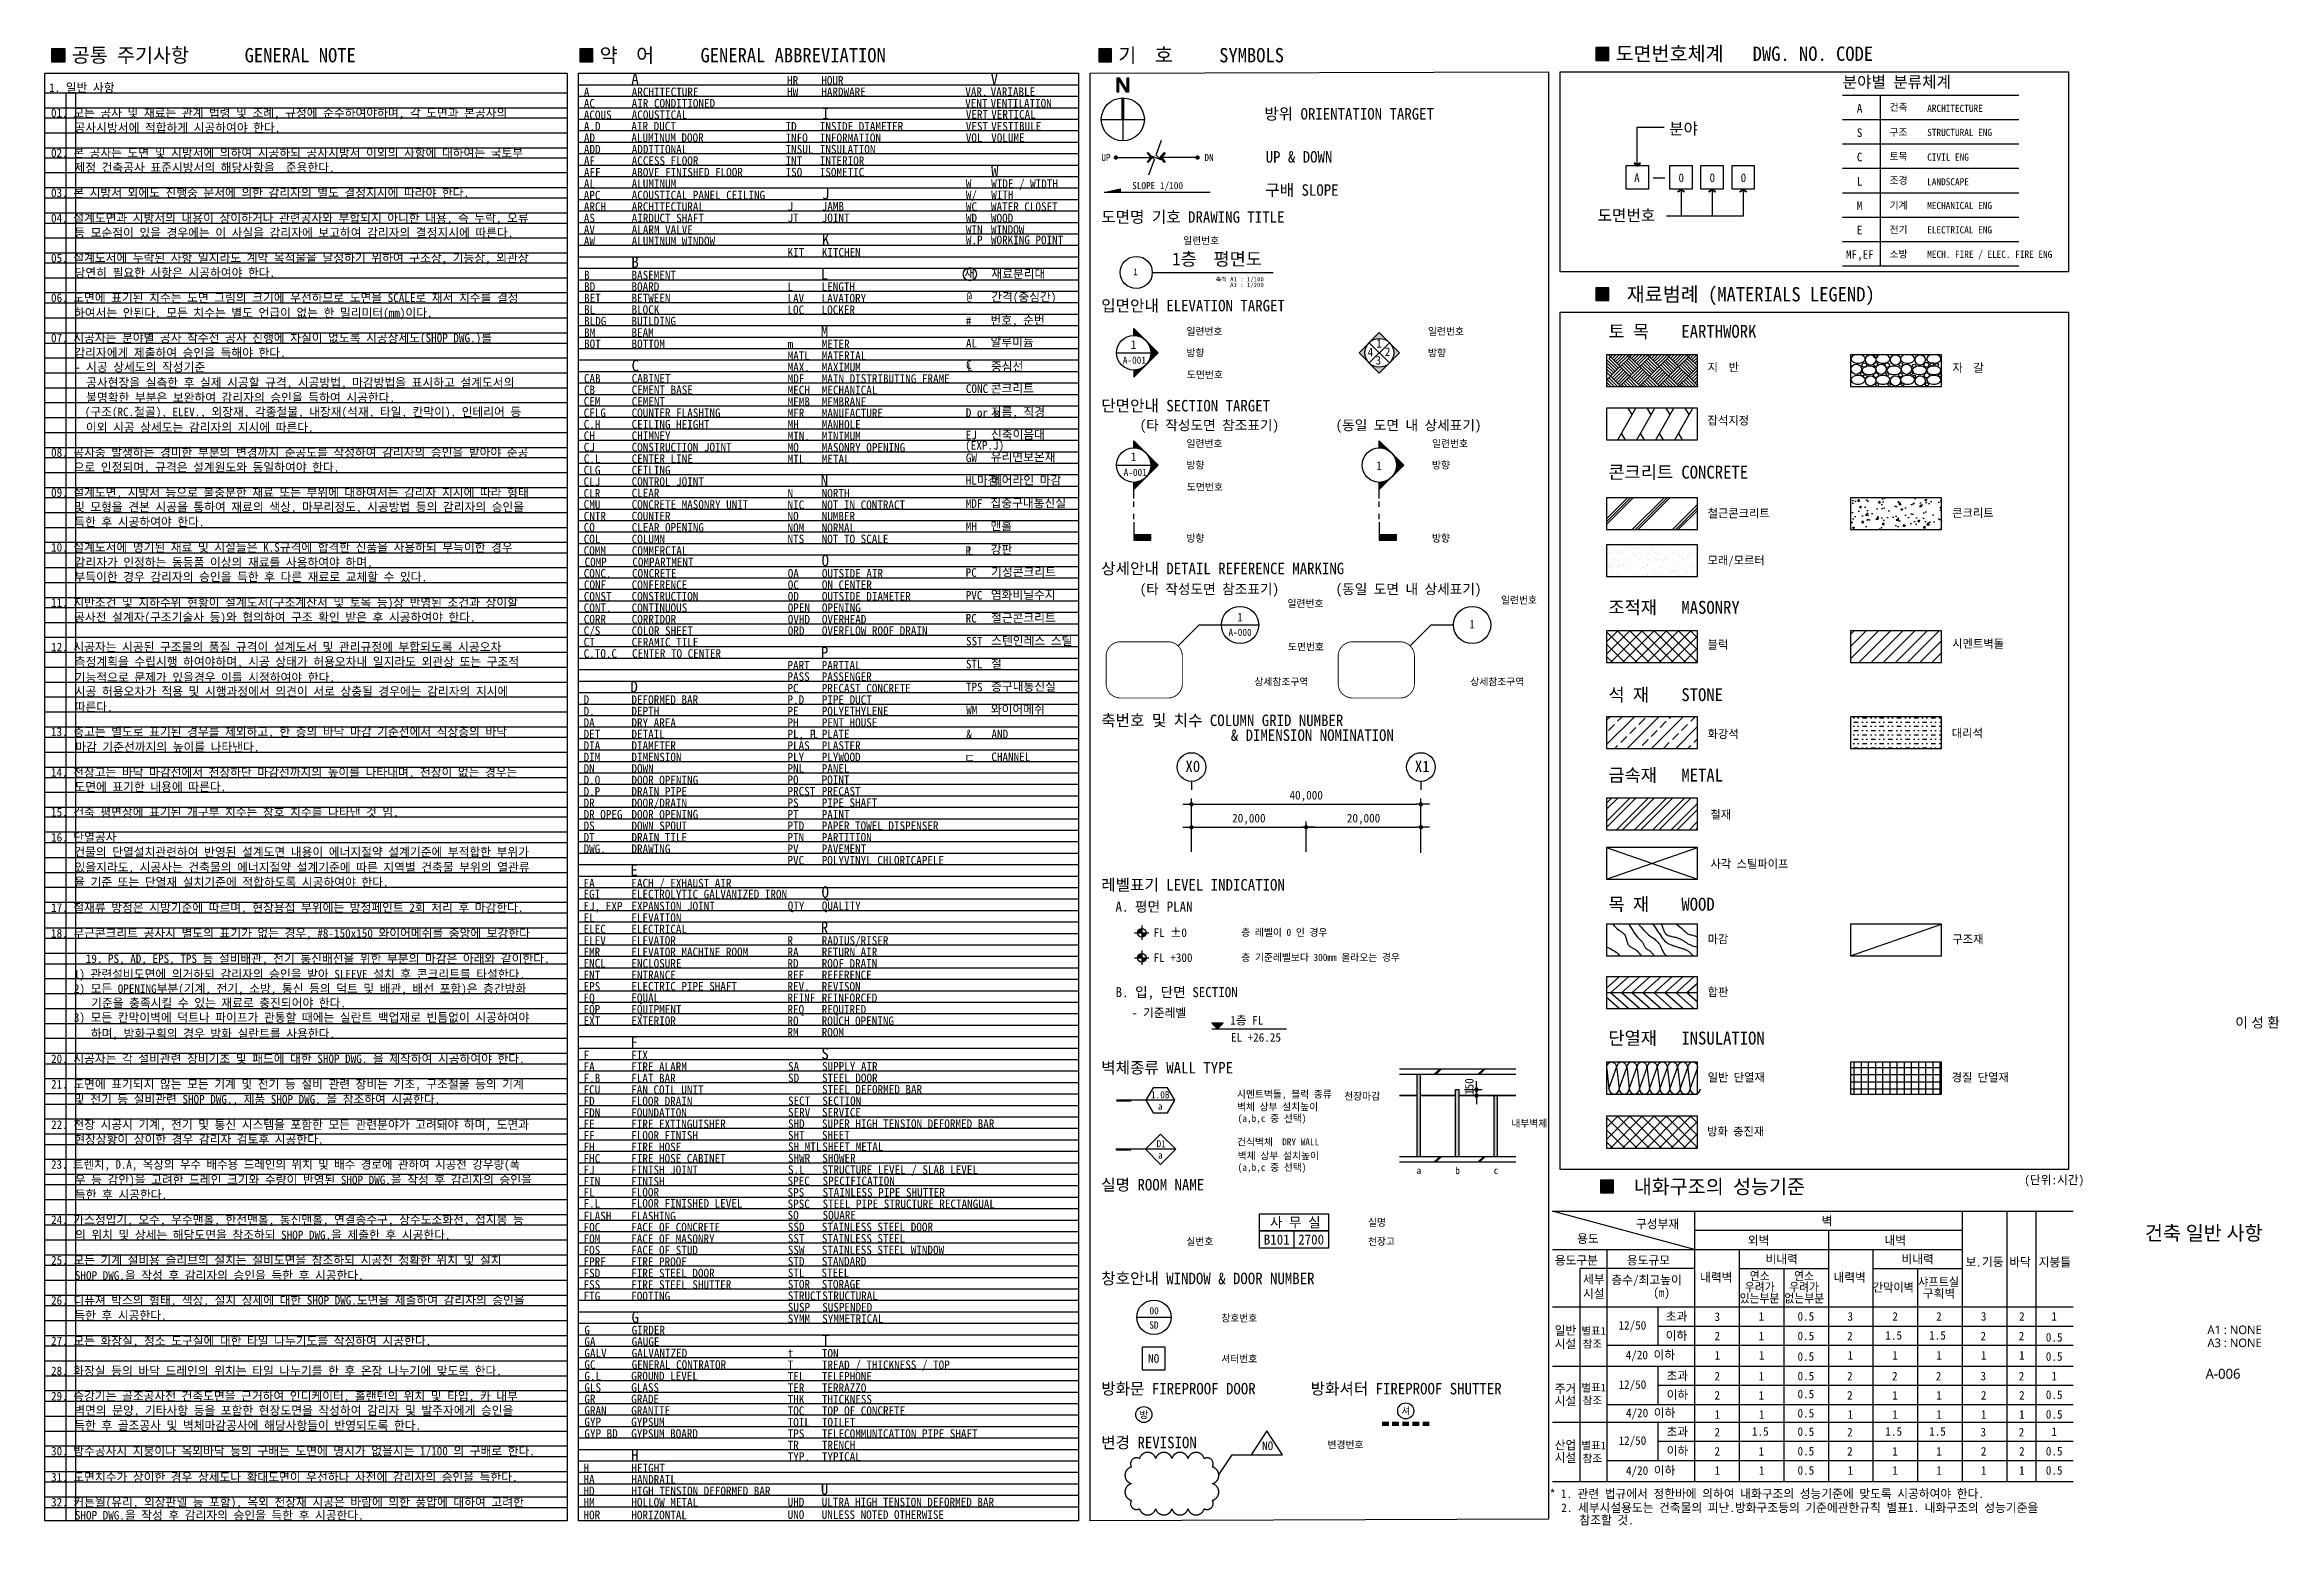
# Model space of a CAD drawing. Header units: millimetres. Extents: x -22107 to -18211, y 12029 to 14612.
import ezdxf
from ezdxf.enums import TextEntityAlignment as Align

# ---------------------------------------------------------------- set-up
doc = ezdxf.new("R2010")
doc.units = ezdxf.units.MM
doc.header["$LTSCALE"] = 5
doc.header["$MEASUREMENT"] = 0
doc.header["$PDSIZE"] = -10
doc.linetypes.add('CEN', pattern=[62, 60, -1, 0, -1])
doc.linetypes.add('DASHDOTX2', pattern=[2, 1, -0.5, 0, -0.5])
doc.layers.get('0').update_dxf_attribs({"linetype": 'CONTINUOUS'})
doc.layers.get('Defpoints').update_dxf_attribs({"linetype": 'CONTINUOUS'})
for name, color, linetype in [('A-AXIS-BUBL', 7, 'CONTINUOUS'), ('A-BORD-SHEET', 4, 'CONTINUOUS'), ('A-BORD-TEXT', 3, 'CONTINUOUS'), ('A-CEXM-FINL', 6, 'CONTINUOUS'), ('A-CONC-LIN1', 2, 'CONTINUOUS'), ('A-CUTL', 7, 'CONTINUOUS'), ('A-DIMS', 7, 'CONTINUOUS'), ('A-DWXK-WIND', 7, 'CONTINUOUS'), ('A-MKXS-LEAD', 7, 'CONTINUOUS'), ('A-MKXS-MAK1', 3, 'CONTINUOUS'), ('A-MKXS-MAK2', 3, 'DASHDOTX2'), ('A-MKXS-TEXT2', 7, 'CONTINUOUS'), ('A-MKXS-WALL', 6, 'CONTINUOUS'), ('A-MKXX-NAME', 7, 'CONTINUOUS'), ('A-MKXX-SYMB', 7, 'CONTINUOUS'), ('A-WAXM-BLIC', 3, 'CONTINUOUS'), ('A-XXXX-CLOD', 7, 'CEN'), ('A-XXXX-HATC', 8, 'CONTINUOUS'), ('A-XXXX-INSL1', 15, 'CONTINUOUS'), ('A-XXXX-INSL2', 8, 'CONTINUOUS'), ('A-XXXX-SOLD', 252, 'CONTINUOUS'), ('A-XXXX-SYMB', 7, 'CONTINUOUS'), ('A-XXXX-TABL', 7, 'CONTINUOUS'), ('A-XXXX-TXT1', 3, 'CONTINUOUS'), ('A-XXXX-TXT2', 3, 'CONTINUOUS')]:
    doc.layers.add(name, color=color, linetype=linetype)
doc.layers.add('A-XXXX-NPLT', color=144, linetype='CONTINUOUS', plot=False)
doc.styles.add('HY울릉도L', font='')
doc.styles.add('돋움', font='')
doc.styles.add('돋움체', font='')
doc.styles.add('맑은고딕', font='malgun.ttf')
doc.styles.get('HY울릉도L').set_extended_font_data('HY울릉도L')
doc.styles.get('돋움').set_extended_font_data('DotumChe')
doc.styles.get('돋움체').set_extended_font_data('DotumChe')
doc.dimstyles.new('CDIM', dxfattribs={"dimtxt": 3, "dimasz": 1.5, "dimexe": 2, "dimexo": 1, "dimgap": 1, "dimtad": 1, "dimdec": 0, "dimrnd": 0.5, "dimzin": 0, "dimdsep": 32, "dimlunit": 6, "dimtxsty": 'HY울릉도L', "dimblk1": '_CIDOT', "dimblk2": '_CIDOT', "dimsah": 1, "dimcen": 5.5, "dimclrd": 2, "dimclre": 2, "dimclrt": 7, "dimadec": 0, "dimazin": 0, "dimtfac": 1, "dimtdec": 0, "dimtix": 1, "dimtmove": 2, "dimatfit": 1, "dimldrblk": '_CIDOT', "dimfxl": 1, "dimtolj": 1, "dimtzin": 0, "dimlwd": -1, "dimarcsym": 0})

msp = doc.modelspace()

# ---------------------------------------------------------------- texts
at = {"layer": 'A-BORD-TEXT', "style": '맑은고딕'}
for s, height, p in [('이 성 환', 17.5, (-18210.4, 12897.4)), ('A1 : NONE', 15, (-18241.8, 12362.6)), ('A3 : NONE', 15, (-18241.8, 12339.9)), ('A-006', 17.5, (-18278.9, 12284.7))]:
    msp.add_text(s, height=height, dxfattribs=at).set_placement(p, align=Align.RIGHT)
msp.add_text('건축 일반 사항', height=25, dxfattribs=at).set_placement((-18343, 12538.9), align=Align.MIDDLE_CENTER)
at = {"layer": 'A-MKXS-TEXT2', "style": '돋움체'}
for s, height, p in [('A-001', 12.5, (-20207.4, 14061.3)), ('1', 15, (-20209, 14088.5)), ('A-001', 12.5, (-20206, 13865.5)), ('1', 15, (-20209, 13892.7)), ('1', 15, (-19780.8, 13877.1)), ('1', 15, (-20023.2, 13613.1)), ('1', 15, (-19618.6, 13600.8)), ('A-000', 12.5, (-20023.2, 13586.5)), ('1.0B', 12.5, (-20162.4, 12780)), ('a', 12.5, (-20162.4, 12760.1)), ('D1', 12.5, (-20160.7, 12694.6)), ('a', 12.5, (-20162.3, 12674.8)), ('a', 12.5, (-19711.6, 12648.1)), ('b', 12.5, (-19643.9, 12648.1)), ('c', 12.5, (-19576.9, 12648.1)), ('셔', 12.5, (-19734.4, 12228.7)), ('방', 12.5, (-20191, 12222.3))]:
    msp.add_text(s, height=height, dxfattribs=at).set_placement(p, align=Align.MIDDLE)
for s, height, p in [('4', 15, (-19800.9, 14067.7)), ('3', 15, (-19787, 14053.6)), ('1', 15, (-19785.7, 14083)), ('2', 15, (-19770.9, 14068.5)), ('00', 12.5, (-20181.1, 12397.3)), ('SD', 12.5, (-20181.5, 12372.2))]:
    msp.add_text(s, height=height, dxfattribs=at).set_placement(p)
at = {"layer": 'A-MKXS-TEXT2', "style": '돋움'}
msp.add_text('NO', height=15, dxfattribs=at).set_placement((-19975.1, 12160.3), align=Align.CENTER)
at = {"layer": 'A-MKXS-TEXT2', "style": '돋움체'}
msp.add_attdef('NO', text='000', height=15, dxfattribs=at).set_placement((-20173.8, 12320.1), align=Align.MIDDLE_CENTER)
at = {"layer": 'A-MKXX-NAME', "style": '돋움체'}
for s, p in [('사 무 실', (-19927, 12557.6)), ('B101', (-19959.3, 12527.6)), ('2700', (-19899.3, 12527.6))]:
    msp.add_text(s, height=17.5, dxfattribs=at).set_placement(p, align=Align.MIDDLE_CENTER)
at = {"layer": 'A-XXXX-TXT1', "style": '돋움체'}
msp.add_text('1', height=12, dxfattribs=at).set_placement((-20209.3, 14209.5))
msp.add_text('1층  평면도', height=22.5, dxfattribs=at).set_placement((-20063.2, 14226.5), align=Align.CENTER)
for s, p in [('축척 A1 : 1/100', (-19981.8, 14198.7)), ('A3 : 1/200', (-19981.9, 14188.8))]:
    msp.add_text(s, height=7.5, dxfattribs=at).set_placement(p, align=Align.RIGHT)
at = {"layer": 'A-XXXX-TXT2', "style": '돋움체'}
for s, height, p in [('도면번호체계', 25, (-19368.5, 14583.3)), ('공통 주기사항      GENERAL NOTE', 25, (-22060.1, 14580.7)), ('약  어     GENERAL ABBREVIATION', 25, (-21139.8, 14580.7)), ('기  호     SYMBOLS', 25, (-20235.5, 14580.7)), ('DWG. NO. CODE', 25, (-19129.5, 14583.3)), ('1. 일반 사항 ', 15, (-22099.6, 14529.1)), ('A', 15, (-21167.3, 14521.6)), ('A', 20, (-21084.5, 14542.1)), ('ARCHITECTURE', 15, (-21083.8, 14521.7)), ('HR       ', 15, (-20812.9, 14541.7)), ('HW      ', 15, (-20812.9, 14521.8)), ('HOUR', 15, (-20753.3, 14541.7)), ('HARDWARE', 15, (-20753.3, 14521.8)), ('VAR.', 15, (-20502.3, 14521.9)), ('V', 20, (-20458.1, 14542.1)), ('VARIABLE', 15, (-20458, 14521.9)), ('01. 모든 공사 및 재료는 관계 법령 및 조례, 규정에 준수하여야하며, 각 도면과 본공사의', 15, (-22096.4, 14485)), ('AC      ', 15, (-21167.3, 14501.7)), ('ACOUS', 15, (-21167.3, 14481.6)), ('AIR CONDITIONED', 15, (-21083.9, 14501.8)), ('ACOUSTICAL', 15, (-21083.9, 14481.8)), ('I', 20, (-20752.1, 14481.7)), ('VENT     ', 15, (-20502.4, 14501.9)), ('VERT     ', 15, (-20501.3, 14482.5)), ('VENTILATION', 15, (-20458.1, 14501.9)), ('VERTICAL', 15, (-20457, 14482.5)), ('방위 ORIENTATION TARGET', 20, (-19980.9, 14480.9)), ('공사시방서에 적합하게 시공하여야 한다.', 15, (-22055.2, 14459.1)), ('A.D', 15, (-21167.2, 14461.7)), ('AD', 15, (-21167.2, 14441.7)), ('AIR DUCT', 15, (-21084.4, 14461.9)), ('ALUMINUM DOOR', 15, (-21084.4, 14441.9)), ('ID        ', 15, (-20815.6, 14461.6)), ('INFO', 15, (-20815.6, 14441.6)), ('INSIDE DIAMETER', 15, (-20755.9, 14461.6)), ('INFORMATION', 15, (-20755.9, 14441.6)), ('VEST     ', 15, (-20501.4, 14461.7)), ('VOL      ', 15, (-20501.4, 14441.7)), ('VESTIBULE', 15, (-20457.1, 14461.7)), ('VOLUME', 15, (-20457.1, 14441.7)), ('분야', 20, (-19275.1, 14455)), ('02. 본 공사는 도면 및 시방서에 의하여 시공하되 공사시방서 이외의 사항에 대하여는 국토부', 15, (-22096.3, 14415.3)), ('ADD', 15, (-21167.2, 14421.7)), ('AF', 15, (-21167.2, 14401.6)), ('ADDITIONAL', 15, (-21083.9, 14421.7)), ('ACCESS FLOOR', 15, (-21083.9, 14401.7)), ('INSUL  ', 15, (-20815.6, 14421.6)), ('INT', 15, (-20815.6, 14401.6)), ('INSULATION', 15, (-20755.9, 14421.6)), ('INTERIOR', 15, (-20755.9, 14401.6)), ('UP & DOWN', 20, (-19978.6, 14405.8)), ('제정 건축공사 표준시방서의 해당사항을  준용한다. ', 15, (-22055.4, 14389.7)), ('AFF      ', 15, (-21167.2, 14381.6)), ('AL', 15, (-21167.2, 14361.6)), ('ABOVE FINISHED FLOOR', 15, (-21083.9, 14381.6)), ('ALUMINUM', 15, (-21083.9, 14361.7)), ('ISO', 15, (-20815.6, 14381.7)), ('ISOMETIC', 15, (-20755.9, 14381.7)), ('W', 15, (-20501.3, 14361.5)), ('W', 20, (-20457.3, 14381.8)), ('WIDE / WIDTH', 15, (-20457.1, 14361.5)), ('A', 15, (-19336.2, 14371.9)), ('0', 15, (-19258.8, 14371.9)), ('0', 15, (-19204.7, 14371.9)), ('0', 15, (-19150.5, 14371.9)), ('03. 본 시방서 외에도 진행중 문서에 의한 감리자의 별도 결정지시에 따라야 한다.', 15, (-22096.3, 14345.7)), ('APC', 15, (-21167.4, 14341.6)), ('ACOUSTICAL PANEL CEILING', 15, (-21083.9, 14341.7)), ('J', 20, (-20752.1, 14341.7)), ('W/', 15, (-20501.3, 14342.1)), ('WITH', 15, (-20457.1, 14342.1)), ('구배 SLOPE', 20, (-19979.2, 14348)), ('04. 설계도면과 시방서의 내용이 상이하거나 관련공사와 부합되지 아니한 내용, 즉 누락, 오류', 15, (-22096.3, 14301.5)), ('ARCH     ', 15, (-21167.3, 14321.6)), ('AS', 15, (-21167.3, 14301.6)), ('ARCHITECTURAL', 15, (-21083.9, 14321.6)), ('AIRDUCT SHAFT', 15, (-21083.9, 14301.6)), ('J', 15, (-20812.1, 14322)), ('JT', 15, (-20812.1, 14302)), ('JAMB', 15, (-20752.5, 14322)), ('JOINT', 15, (-20752.5, 14302)), ('WC        ', 15, (-20501.2, 14321.6)), ('WD       ', 15, (-20501.2, 14301.6)), ('WATER CLOSET', 15, (-20457.5, 14321.6)), ('WOOD', 15, (-20457.5, 14301.6)), ('도면명 기호 DRAWING TITLE', 20, (-20265.2, 14301)), ('도면번호', 20, (-19399.8, 14303.8)), ('등 모순점이 있을 경우에는 이 사실을 감리자에 보고하여 감리자의 결정지시에 따른다.', 15, (-22055.7, 14275.9)), ('AV', 15, (-21167.3, 14281.6)), ('AW', 15, (-21167.3, 14261.6)), ('ALARM VALVE', 15, (-21083.9, 14281.6)), ('ALUMINUM WINDOW', 15, (-21083.9, 14261.6)), ('K', 20, (-20752.1, 14261.7)), ('WIN', 15, (-20501.2, 14281.6)), ('W.P', 15, (-20501.2, 14263.5)), ('WINDOW', 15, (-20457.5, 14281.6)), ('WORKING POINT', 15, (-20457.5, 14263.5)), ('05. 설계도서에 누락된 사항 일지라도 계약 목적물을 달성하기 위하여 구조상, 기능상, 외관상', 15, (-22096.3, 14232)), ('당연히 필요한 사항은 시공하여야 한다.', 15, (-22055.2, 14206.2)), ('B', 20, (-21084.5, 14222.4)), ('KIT', 15, (-20812.1, 14242)), ('L', 20, (-20754.2, 14201.7)), ('KITCHEN', 15, (-20752.5, 14242)), ('B', 15, (-21166.9, 14202.1)), ('BD       ', 15, (-21166.9, 14182.1)), ('BOARD', 15, (-21084.2, 14182.1)), ('BASEMENT', 15, (-21084.2, 14202.1)), ('L', 15, (-20812.3, 14181.9)), ('LENGTH', 15, (-20752.7, 14181.9)), ('06. 도면에 표기된 치수는 도면 그림의 크기에 우선하므로 도면을 SCALE로 재서 치수를 결정', 15, (-22096.3, 14162.6)), ('하여서는 안된다. 모든 치수는 별도 언급이 없는 한 밀리미터(mm)이다.', 15, (-22056.2, 14136.3)), ('BET      ', 15, (-21166.9, 14162.1)), ('BL', 15, (-21166.9, 14142)), ('BETWEEN', 15, (-21084.2, 14162.1)), ('BLOCK', 15, (-21084.2, 14142)), ('LAV      ', 15, (-20812.3, 14161.9)), ('LOC', 15, (-20812.3, 14141.7)), ('LAVATORY', 15, (-20752.7, 14161.9)), ('LOCKER', 15, (-20752.7, 14141.7)), ('입면안내 ELEVATION TARGET', 20, (-20265.2, 14146.4)), ('07. 시공자는 분야별 공사 착수전 공사 진행에 차질이 없도록 시공상세도(SHOP DWG.)를', 15, (-22096.3, 14092.6)), ('BLDG     ', 15, (-21166.9, 14121.9)), ('BM', 15, (-21166.9, 14102)), ('BUILDING', 15, (-21084.2, 14121.9)), ('BEAM', 15, (-21084.2, 14102)), ('M', 20, (-20754.1, 14101.6)), ('#', 15, (-20501.3, 14122.2)), ('번호, 순번', 15, (-20458.4, 14123.1)), ('토 목', 22.5, (-19381.1, 14100.3)), ('EARTHWORK', 22.5, (-19253.8, 14100.3)), ('감리자에게 제출하여 승인을 득해야 한다. ', 15, (-22055.6, 14066.6)), ('BOT      ', 15, (-21166.9, 14082.2)), ('BOTTOM', 15, (-21084.2, 14082.2)), ('m', 15, (-20812, 14081.8)), ('MATL     ', 15, (-20812, 14061.7)), ('METER', 15, (-20752.4, 14081.8)), ('MATERIAL', 15, (-20752.4, 14061.7)), ('- 시공 상세도의 작성기준 ', 15, (-22054.5, 14041.7)), ('공사현장을 실측한 후 실제 시공할 규격, 시공방법, 마감방법을 표시하고 설계도서의 ', 15, (-22035, 14014.7)), ('CAB', 15, (-21167.2, 14021.9)), ('CABINET', 15, (-21083.9, 14021.9)), ('C', 20, (-21084.1, 14041.8)), ('MAX.', 15, (-20812, 14041.7)), ('MDF', 15, (-20812, 14021.7)), ('MAXIMUM', 15, (-20752.4, 14041.7)), ('MAIN DISTRIBUTING FRAME', 15, (-20752.4, 14021.7)), ('C', 15, (-20501, 14045.8)), ('L', 15, (-20499, 14041.9)), ('중심선', 15, (-20457.6, 14042.5)), ('불명확한 부분은 보완하여 감리자의 승인을 득하여 시공한다. ', 15, (-22035, 13988.4)), ('CEM', 15, (-21167.5, 13981.8)), ('CB', 15, (-21167.2, 14002.1)), ('CEMENT BASE', 15, (-21083.9, 14002.1)), ('CEMENT', 15, (-21083.9, 13981.8)), ('MECH     ', 15, (-20812, 14001.7)), ('MEMB', 15, (-20812, 13981.6)), ('MECHANICAL', 15, (-20752.4, 14001.7)), ('MEMBRANE', 15, (-20752.4, 13981.6)), ('단면안내 SECTION TARGET', 20, (-20265.2, 13971.9)), (' (구조(RC.철골), ELEV., 외장재, 각종철물, 내장재(석재, 타일, 칸막이), 인테리어 등', 15, (-22047.1, 13963.5)), ('이외 시공 상세도는 감리자의 지시에 따른다. ', 15, (-22035.5, 13936.4)), ('CFLG', 15, (-21167.5, 13962)), ('C.H', 15, (-21167.5, 13942)), ('COUNTER FLASHING', 15, (-21084, 13962)), ('CEILING HEIGHT', 15, (-21084, 13942)), ('MFR', 15, (-20812, 13961.6)), ('MH       ', 15, (-20812, 13941.7)), ('MANUFACTURE', 15, (-20752.4, 13961.6)), ('MANHOLE', 15, (-20752.4, 13941.7)), ('D or ø', 15, (-20501.4, 13962.2)), ('지름, 직경', 15, (-20457.8, 13963.1)), ('08. 공사중 발생하는 경미한 부분의 변경까지 준공도를 작성하여 감리자의 승인을 받아야 준공 ', 15, (-22096.2, 13892.8)), ('CH', 15, (-21167.5, 13922)), ('CJ        ', 15, (-21167.5, 13902)), ('CHIMNEY', 15, (-21084, 13922)), ('CONSTRUCTION JOINT', 15, (-21084, 13902.1)), ('MIN.      ', 15, (-20812, 13921.6)), ('MO        ', 15, (-20812, 13901.6)), ('MINIMUM', 15, (-20752.4, 13921.6)), ('MASONRY OPENING', 15, (-20752.4, 13901.6)), ('으로 인정되며, 규격은 설계원도와 동일하여야 한다. ', 15, (-22056.8, 13866.9)), ('C.L         ', 15, (-21167.5, 13882)), ('CLG      ', 15, (-21167.5, 13861.9)), ('CENTER LINE', 15, (-21084, 13882)), ('CEILING', 15, (-21084, 13862)), ('MTL      ', 15, (-20812, 13881.5)), ('METAL', 15, (-20752.4, 13881.5)), ('콘크리트', 22.5, (-19381.1, 13854.7)), ('CONCRETE', 22.5, (-19253.8, 13854.7)), ('09. 설계도면, 시방서 등으로 불충분한 재료 또는 부위에 대하여서는 감리자 지시에 따라 형태', 15, (-22096.2, 13822.9)), ('CLJ', 15, (-21167.7, 13842)), ('CLR      ', 15, (-21167.6, 13821.6)), ('CONTROL JOINT', 15, (-21084, 13842.1)), ('CLEAR', 15, (-21084, 13822)), ('N', 15, (-20812.2, 13821.7)), ('N', 20, (-20754.3, 13841.4)), ('NORTH', 15, (-20752.6, 13821.7)), ('및 모형을 견본 시공을 통하여 재료의 색상, 마무리정도, 시공방법 등의 감리자의 승인을', 15, (-22056.3, 13797.6)), ('CMU', 15, (-21167.6, 13802.1)), ('CNTR', 15, (-21167.5, 13781.7)), ('CONCRETE MASONRY UNIT', 15, (-21084, 13802.1)), ('COUNTER', 15, (-21084, 13781.7)), ('NIC        ', 15, (-20812.2, 13801.6)), ('NO       ', 15, (-20812.2, 13781.6)), ('NOT IN CONTRACT', 15, (-20752.6, 13801.6)), ('NUMBER', 15, (-20752.6, 13781.6)), (' 득한 후 시공하여야 한다. ', 15, (-22065.4, 13771.6)), ('CO        ', 15, (-21167.5, 13762.1)), ('COL      ', 15, (-21167.5, 13741.9)), ('CLEAR OPENING', 15, (-21083.9, 13762.1)), ('COLUMN', 15, (-21083.9, 13741.9)), ('NOM', 15, (-20812.2, 13761.5)), ('NTS        ', 15, (-20812.2, 13742)), ('NORMAL', 15, (-20752.6, 13761.5)), ('NOT TO SCALE', 15, (-20752.6, 13742)), ('10. 설계도서에 명기된 재료 및 시설들은 K.S규격에 합격한 신품을 사용하되 부득이한 경우', 15, (-22096.2, 13727.3)), ('감리자가 인정하는 동등품 이상의 재료를 사용하여야 하며, ', 15, (-22055.3, 13701.1)), ('COMM     ', 15, (-21167.6, 13721.7)), ('COMP  ', 15, (-21166.1, 13701.8)), ('COMMERCIAL', 15, (-21083.7, 13721.7)), ('COMPARTMENT', 15, (-21082.8, 13701.8)), ('O', 20, (-20752.8, 13701.9)), ('P', 15, (-20501.9, 13721.8)), ('L', 15, (-20498.2, 13721.8)), ('강판', 15, (-20457.9, 13723.3)), ('부득이한 경우 감리자의 승인을 득한 후 다른 재료로 교체할 수 있다. ', 15, (-22055.4, 13675.7)), ('CONC.    ', 15, (-21167.5, 13682)), ('CONF', 15, (-21167.2, 13662.1)), ('CONFERENCE', 15, (-21083.9, 13662.1)), ('CONCRETE', 15, (-21083.3, 13682)), ('OA', 15, (-20811.8, 13681.9)), ('OC        ', 15, (-20811.8, 13662.1)), ('OUTSIDE AIR', 15, (-20752.3, 13681.9)), ('ON CENTER', 15, (-20752.3, 13662.1)), ('상세안내 DETAIL REFERENCE MARKING', 20, (-20265.2, 13688)), ('11. 지반조건 및 지하수위 현황이 설계도서(구조계산서 및 토목 등)상 반영된 조건과 상이할', 15, (-22096.2, 13631)), ('CONT.     ', 15, (-21167.5, 13622)), ('CONST    ', 15, (-21167.4, 13641.8)), ('CONSTRUCTION', 15, (-21084, 13642)), ('CONTINUOUS', 15, (-21084, 13622)), ('OD        ', 15, (-20811.8, 13641.9)), ('OPEN     ', 15, (-20811.8, 13622)), ('OUTSIDE DIAMETER', 15, (-20752.3, 13641.9)), ('OPENING', 15, (-20752.3, 13622)), ('조적재', 22.5, (-19381.1, 13618.9)), ('MASONRY', 22.5, (-19253.8, 13618.9)), ('공사전 설계자(구조기술사 등)와 협의하여 구조 확인 받은 후 시공하여야 한다.', 15, (-22055.9, 13605.3)), ('C/S', 15, (-21167.6, 13582)), ('CORR     ', 15, (-21167.4, 13602)), ('CORRIDOR', 15, (-21083.9, 13602)), ('COLOR SHEET', 15, (-21083.9, 13582)), ('OVHD', 15, (-20811.8, 13601.9)), ('ORD', 15, (-20811.8, 13582)), ('OVERHEAD', 15, (-20752.3, 13601.9)), ('OVERFLOW ROOF DRAIN', 15, (-20752.3, 13582)), ('12. 시공자는 시공된 구조물의 품질 규격이 설계도서 및 관리규정에 부합되도록 시공오차 ', 15, (-22096.2, 13553.5)), ('CT', 15, (-21167.6, 13562)), ('CERAMIC TILE', 15, (-21083.9, 13562)), ('P', 20, (-20754.1, 13541.6)), ('측정계획을 수립시행 하여야하며, 시공 상태가 허용오차내 일지라도 외관상 또는 구조적', 15, (-22054.8, 13527.8)), ('C.TO.C         ', 15, (-21167.6, 13542.2)), ('CENTER TO CENTER', 15, (-21083.3, 13542.2)), ('PART     ', 15, (-20812.3, 13521.7)), ('PARTIAL', 15, (-20752.6, 13521.7)), ('시공 허용오차가 적용 및 시행과정에서 의견이 서로 상충될 경우에는 감리자의 지시에', 15, (-22054.8, 13476.1)), ('기능적으로 문제가 있을경우 이를 시정하여야 한다. ', 15, (-22054.8, 13500.3)), ('D', 20, (-21086.1, 13481.7)), ('PASS     ', 15, (-20812.3, 13501.9)), ('PC', 15, (-20812.3, 13481.7)), ('PASSENGER', 15, (-20752.6, 13501.9)), ('PRECAST CONCRETE', 15, (-20752.5, 13481.7)), ('석 재', 22.5, (-19381.1, 13466.6)), ('STONE', 22.5, (-19253.8, 13466.6)), ('따른다. ', 15, (-22055, 13448.9)), ('D', 15, (-21167.8, 13461.7)), ('D.', 15, (-21167.8, 13441.7)), ('DEFORMED BAR', 15, (-21084.3, 13461.7)), ('DEPTH', 15, (-21084.3, 13441.7)), ('P.D', 15, (-20812.3, 13461.8)), ('PE', 15, (-20812.3, 13441.8)), ('PIPE DUCT', 15, (-20752.5, 13461.8)), ('POLYETHYLENE', 15, (-20752.5, 13441.8)), ('축번호 및 치수 COLUMN GRID NUMBER', 20, (-20265.2, 13423.1)), ('13. 층고는 별도로 표기된 경우를 제외하고, 한 층의 바닥 마감 기준선에서 직상층의 바닥', 15, (-22096.3, 13405.6)), ('DA', 15, (-21167.8, 13421.7)), ('DET      ', 15, (-21167.8, 13401.7)), ('DRY AREA', 15, (-21084.3, 13421.7)), ('DETAIL', 15, (-21084.3, 13401.7)), ('PH', 15, (-20812.3, 13421.8)), ('PL, P       ', 15, (-20812.3, 13401.8)), ('L', 15, (-20768.2, 13401.7)), ('PENT HOUSE', 15, (-20752.5, 13421.8)), ('PLATE', 15, (-20752.5, 13401.8)), ('&', 15, (-20500.5, 13401.7)), ('AND', 15, (-20456.6, 13401.7)), ('& DIMENSION NOMINATION', 20, (-20039.4, 13397.2)), ('마감 기준선까지의 높이를 나타낸다.', 15, (-22054.1, 13378.9)), ('DIA      ', 15, (-21167.8, 13381.6)), ('DIM      ', 15, (-21167.8, 13361.6)), ('DIAMETER', 15, (-21084.3, 13381.6)), ('DIMENSION', 15, (-21084.3, 13361.6)), ('PLAS', 15, (-20812.3, 13381.6)), ('PLY', 15, (-20812.3, 13361.6)), ('PLASTER', 15, (-20752.6, 13381.6)), ('PLYWOOD', 15, (-20752.6, 13361.6)), ('ㄷ', 15, (-20504, 13359.8)), ('CHANNEL', 15, (-20456.8, 13362)), ('14. 천장고는 바닥 마감선에서 천장하단 마감선까지의 높이를 나타내며, 천장이 없는 경우는', 15, (-22096.5, 13334.8)), ('도면에 표기한 내용에 따른다.', 15, (-22055.5, 13309.6)), ('DN', 15, (-21167.8, 13341.6)), ('D.O', 15, (-21167.8, 13321.6)), ('DOWN', 15, (-21084.3, 13341.6)), ('DOOR OPENING', 15, (-21084.3, 13321.6)), ('PNL      ', 15, (-20812.3, 13341.7)), ('PO', 15, (-20812.3, 13322)), ('POINT', 15, (-20752.7, 13322)), ('PANEL', 15, (-20752.6, 13341.7)), ('금속재', 22.5, (-19381.1, 13326.4)), ('METAL', 22.5, (-19253.8, 13326.4)), ('D.P', 15, (-21167.8, 13301.6)), ('DR', 15, (-21167.8, 13281.6)), ('DRAIN PIPE', 15, (-21084.3, 13301.6)), ('DOOR/DRAIN', 15, (-21084.3, 13281.6)), ('PRCST', 15, (-20812.2, 13302)), ('PS', 15, (-20812.2, 13282)), ('PRECAST', 15, (-20752.6, 13302)), ('PIPE SHAFT', 15, (-20752.6, 13282)), ('15. 건축 평면상에 표기된 개구부 치수는 창호 치수를 나타낸 것 임.', 15, (-22096.4, 13265.5)), ('DR OPEG', 15, (-21167.8, 13261.6)), ('DS', 15, (-21167.8, 13241.6)), ('DOOR OPENING', 15, (-21084.3, 13261.6)), ('DOWN SPOUT', 15, (-21084.3, 13241.6)), ('PT', 15, (-20812.3, 13261.6)), ('PTD', 15, (-20812.3, 13241.7)), ('PAINT', 15, (-20752.6, 13261.6)), ('PAPER TOWEL DISPENSER', 15, (-20752.6, 13241.7)), ('16. 단열공사', 15, (-22096.2, 13221.5)), ('건물의 단열설치관련하여 반영된 설계도면 내용이 에너지절약 설계기준에 부적합한 부위가', 15, (-22055.8, 13195.8)), ('DT', 15, (-21167.8, 13221.6)), ('DWG.      ', 15, (-21167.8, 13201.6)), ('DRAIN TILE', 15, (-21084.3, 13221.6)), ('DRAWING', 15, (-21084.3, 13201.6)), ('PTN', 15, (-20812.3, 13221.6)), ('PV', 15, (-20812.3, 13201.6)), ('PARTITION', 15, (-20752.6, 13221.6)), ('PAVEMENT', 15, (-20752.6, 13201.6)), ('있을지라도, 시공사는 건축물의 에너지절약 설계기준에 따른 지역별 건축물 부위의 열관류', 15, (-22055.3, 13169.1)), ('E', 20, (-21086, 13161.6)), ('PVC', 15, (-20812.3, 13181.6)), ('POLYVINYL CHLORICAPELE', 15, (-20752.6, 13181.6)), ('율 기준 또는 단열재 설치기준에 적합하도록 시공하여야 한다.', 15, (-22055.9, 13143.3)), ('EA', 15, (-21167.8, 13141.6)), ('EGI', 15, (-21167.8, 13122.5)), ('EACH / EXHAUST AIR', 15, (-21084.4, 13141.6)), ('ELECTROLYTIC GALVANIZED IRON', 15, (-21084.4, 13122.5)), ('Q', 20, (-20752.9, 13123.7)), ('레벨표기 LEVEL INDICATION', 20, (-20265.2, 13136.3)), ('17. 철재류 방청은 시방기준에 따르며, 현장용접 부위에는 방청페인트 2회 처리 후 마감한다.', 15, (-22096.2, 13099)), ('EJ, EXP', 15, (-21167.8, 13101.5)), ('EL       ', 15, (-21167.8, 13081.6)), ('EXPANSION JOINT', 15, (-21084.4, 13101.6)), ('ELEVATION', 15, (-21084.4, 13081.6)), ('QTY      ', 15, (-20811.9, 13102.1)), ('QUALITY', 15, (-20752.5, 13102.1)), ('A. 평면 PLAN', 17.5, (-20240.4, 13099.4)), ('목 재', 22.5, (-19381.1, 13101.2)), ('WOOD', 22.5, (-19253.8, 13101.2)), ('18. 무근콘크리트 공사시 별도의 표기가 없는 경우, #8-150x150 와이어메쉬를 중앙에 보강한다', 15, (-22096.3, 13054.2)), ('ELEC     ', 15, (-21167.8, 13061.6)), ('ELEV     ', 15, (-21167.8, 13041.6)), ('ELECTRICAL', 15, (-21084.4, 13061.6)), ('ELEVATOR', 15, (-21084.4, 13041.6)), ('R        ', 15, (-20812.3, 13041.6)), ('R', 20, (-20754.2, 13061.7)), ('RADIUS/RISER', 15, (-20752.6, 13041.6)), ('EMR       ', 15, (-21167.8, 13021.6)), ('ENCL     ', 15, (-21167.8, 13002)), ('ELEVATOR MACHINE ROOM', 15, (-21084.4, 13021.7)), ('ENCLOSURE', 15, (-21084.4, 13001.7)), ('RA', 15, (-20812.3, 13021.7)), ('RD        ', 15, (-20812.3, 13001.6)), ('RETURN AIR', 15, (-20752.6, 13021.7)), ('ROOF DRAIN', 15, (-20752.6, 13001.6)), ('2) 모든 OPENING부분(기계, 전기, 소방, 통신 등의 덕트 및 배관, 배선 포함)은 층간방화', 15, (-22056.4, 12957.6)), ('1) 관련설비도면에 의거하되 감리자의 승인을 받아 SLEEVE 설치 후 콘크리트를 타설한다.', 15, (-22056.4, 12982.9)), ('ENT', 15, (-21167.8, 12981.6)), ('EPS', 15, (-21167.8, 12961.6)), ('ENTRANCE', 15, (-21084.4, 12981.6)), ('ELECTRIC PIPE SHAFT', 15, (-21084.4, 12961.8)), ('REF      ', 15, (-20812.3, 12981.6)), ('REV.', 15, (-20812.3, 12961.6)), ('REFERENCE', 15, (-20752.6, 12981.6)), ('REVISON', 15, (-20752.6, 12961.6)), ('기준을 충족시킬 수 있는 재료로 충진되어야 한다.', 15, (-22026.3, 12932.6)), ('EQ', 15, (-21167.8, 12941.6)), ('EQP', 15, (-21167.8, 12921.6)), ('EQUAL', 15, (-21084.4, 12941.7)), ('EQUIPMENT', 15, (-21084.4, 12921.7)), ('REINF', 15, (-20812.3, 12941.6)), ('REQ', 15, (-20812.3, 12921.6)), ('REINFORCED', 15, (-20752.6, 12941.6)), ('REQUIRED', 15, (-20752.6, 12921.6)), ('B. 입, 단면 SECTION', 17.5, (-20240.2, 12950.3)), ('3) 모든 칸막이벽에 덕트나 파이프가 관통할 때에는 실란트 백업재로 빈틈없이 시공하여야', 15, (-22056.4, 12907.3)), ('하며, 방화구획의 경우 방화 실란트를 사용한다.', 15, (-22026.7, 12879.2)), ('EXT', 15, (-21167.8, 12901.6)), ('EXTERIOR', 15, (-21084.4, 12901.7)), ('RO', 15, (-20812.3, 12901.6)), ('RM       ', 15, (-20812.3, 12881.6)), ('ROUCH OPENING', 15, (-20752.6, 12901.6)), ('ROOM', 15, (-20752.6, 12881.6)), ('- 기준레벨', 15, (-20211.8, 12915.4)), ('F', 20, (-21086, 12861.7)), ('S', 20, (-20753.2, 12841.9)), ('단열재', 22.5, (-19381.1, 12867.7)), ('INSULATION', 22.5, (-19253.8, 12867.7)), ('20. 시공자는 각 설비관련 장비기초 및 패드에 대한 SHOP DWG. 을 제작하여 시공하여야 한다.', 15, (-22096.3, 12835.4)), ('F', 15, (-21167.8, 12841.7)), ('FA        ', 15, (-21167.8, 12821.6)), ('FIX', 15, (-21084.7, 12841.7)), ('FIRE ALARM', 15, (-21084.7, 12821.6)), ('SA', 15, (-20811.4, 12822)), ('SUPPLY AIR', 15, (-20752.1, 12822)), ('벽체종류 WALL TYPE', 20, (-20265.2, 12817.3)), ('21. 도면에 표기되지 않는 모든 기계 및 전기 등 설비 관련 장비는 기초, 구조철물 등의 기계', 15, (-22096.2, 12791)), ('및 전기 등 설비관련 SHOP DWG., 제품 SHOP DWG. 을 참조하여 시공한다.', 15, (-22056.5, 12764.7)), ('F.B', 15, (-21167.8, 12801.6)), ('FCU', 15, (-21167.8, 12781.6)), ('FLAT BAR', 15, (-21084.7, 12801.6)), ('FAN COIL UNIT', 15, (-21084.7, 12781.6)), ('SD', 15, (-20811.4, 12802)), ('STEEL DOOR', 15, (-20752.1, 12802)), ('STEEL DEFORMED BAR', 15, (-20752.1, 12782)), ('FD        ', 15, (-21167.8, 12761.6)), ('FDN', 15, (-21167.8, 12741.5)), ('FLOOR DRAIN', 15, (-21084.7, 12761.6)), ('FOUNDATION', 15, (-21084.7, 12741.5)), ('SECT     ', 15, (-20811.4, 12762)), ('SERV     ', 15, (-20811.4, 12742.1)), ('SERVICE', 15, (-20752.1, 12742.1)), ('SECTION', 15, (-20751.6, 12762)), ('22. 천장 시공시 기계, 전기 및 통신 시스템을 포함한 모든 관련분야가 고려돼야 하며, 도면과', 15, (-22096.2, 12720.4)), ('현장상황이 상이한 경우 감리자 검토후 시공한다.', 15, (-22055.8, 12694.7)), ('FE        ', 15, (-21167.8, 12721.7)), ('FF', 15, (-21167.8, 12701.6)), ('FIRE EXTINGUISHER', 15, (-21084.7, 12721.7)), ('FLOOR FINISH', 15, (-21084.7, 12701.6)), ('SHD', 15, (-20811.4, 12722.1)), ('SHT      ', 15, (-20811.4, 12702.1)), ('SUPER HIGH TENSION DEFORMED BAR', 15, (-20752.1, 12722.1)), ('SHEET', 15, (-20752.1, 12702.1)), ('FH        ', 15, (-21167.8, 12681.6)), ('FHC        ', 15, (-21167.8, 12661.6)), ('FIRE HOSE', 15, (-21084.7, 12681.6)), ('FIRE HOSE CABINET', 15, (-21084.7, 12661.6)), ('SH MTL    ', 15, (-20811.4, 12682)), ('SHWR', 15, (-20811.4, 12662)), ('SHEET METAL', 15, (-20751.6, 12682)), ('SHOWER', 15, (-20751.6, 12662)), ('우 등 감안)을 고려한 드레인 크기와 수량이 반영된 SHOP DWG.을 작성 후 감리자의 승인을', 15, (-22054.7, 12624.1)), ('FJ', 15, (-21167.8, 12641.6)), ('FIN      ', 15, (-21167.8, 12621.6)), ('FINISH JOINT', 15, (-21084.7, 12641.6)), ('FINISH', 15, (-21084.7, 12621.6)), ('SPEC     ', 15, (-20812.1, 12622.3)), ('S.L', 15, (-20811.4, 12642)), ('STRUCTURE LEVEL / SLAB LEVEL', 15, (-20751.6, 12642)), ('SPECIFICATION', 15, (-20751.1, 12622.3)), ('실명 ROOM NAME', 20, (-20265.2, 12613.2)), ('득한 후 시공한다.', 15, (-22054.7, 12598.1)), ('FL', 15, (-21167.8, 12602.7)), ('F.L', 15, (-21167.8, 12583.1)), ('FLOOR', 15, (-21084.7, 12602.7)), ('FLOOR FINISHED LEVEL', 15, (-21084.7, 12583.1)), ('SPS     ', 15, (-20812.1, 12602.3)), ('SPSC     ', 15, (-20812.1, 12582.3)), ('STAINLESS PIPE SHUTTER', 15, (-20751.1, 12602.3)), ('STEEL PIPE STRUCTURE RECTANGUAL', 15, (-20751.1, 12582.3)), ('24. 가스정압기, 오수, 우수맨홀, 한전맨홀, 통신맨홀, 연결송수구, 상수도소화전, 접지봉 등', 15, (-22096.2, 12554.6)), ('FLASH', 15, (-21167.8, 12561)), ('FOC', 15, (-21167.8, 12541.6)), ('FLASHING', 15, (-21084.7, 12561)), ('FACE OF CONCRETE', 15, (-21084.7, 12541.6)), ('SQ', 15, (-20812.1, 12562.6)), ('SSD  ', 15, (-20811.7, 12542)), ('STAINLESS STEEL DOOR', 15, (-20752.4, 12542)), ('SQUARE', 15, (-20751.1, 12562.6)), ('의 위치 및 상세는 해당도면을 참조하되 SHOP DWG.을 제출한 후 시공한다.', 15, (-22054.5, 12528.1)), ('FOM', 15, (-21167.8, 12521.6)), ('FOS', 15, (-21167.8, 12501.7)), ('FACE OF MASONRY', 15, (-21084.7, 12521.6)), ('FACE OF STUD', 15, (-21084.7, 12501.7)), ('SST  ', 15, (-20811.7, 12522)), ('SSW  ', 15, (-20811.7, 12502)), ('STAINLESS STEEL', 15, (-20752.4, 12522)), ('STAINLESS STEEL WINDOW', 15, (-20752.4, 12502)), ('25. 모든 기계 설비용 슬리브의 설치는 설비도면을 참조하되 시공전 정확한 위치 및 설치', 15, (-22096.2, 12484)), ('SHOP DWG.을 작성 후 감리자의 승인을 득한 후 시공한다.', 15, (-22054.7, 12457.4)), ('FPRF', 15, (-21167.8, 12481.6)), ('FSD', 15, (-21167.8, 12461.6)), ('FIRE PROOF', 15, (-21084.7, 12481.6)), ('FIRE STEEL DOOR', 15, (-21084.7, 12461.6)), ('STD      ', 15, (-20811.7, 12482)), ('STL      ', 15, (-20811.7, 12462)), ('STEEL', 15, (-20753, 12462)), ('STANDARD', 15, (-20752.4, 12482)), ('창호안내 WINDOW & DOOR NUMBER', 20, (-20265.2, 12449.7)), ('26. 디퓨져 박스의 형태, 색상, 설치 상세에 대한 SHOP DWG.도면을 제출하여 감리자의 승인을', 15, (-22096.3, 12414)), ('FSS', 15, (-21167.8, 12441.6)), ('FTG      ', 15, (-21167.8, 12421.6)), ('FIRE STEEL SHUTTER', 15, (-21084.7, 12441.6)), ('FOOTING', 15, (-21084.7, 12421.6)), ('STOR     ', 15, (-20811.7, 12442.1)), ('STRUCT   ', 15, (-20811.7, 12422)), ('STORAGE', 15, (-20752.4, 12442.1)), ('STRUCTURAL', 15, (-20751.7, 12422)), ('득한 후 시공한다.', 15, (-22055.6, 12387.6)), ('G', 20, (-21084.2, 12382.1)), ('SUSP', 15, (-20811.7, 12402.1)), ('SYMM', 15, (-20811.7, 12382)), ('SUSPENDED', 15, (-20751.7, 12402.1)), ('SYMMETRICAL', 15, (-20751.7, 12382)), ('27. 모든 화장실, 청소 도구실에 대한 타일 나누기도를 작성하여 시공한다.', 15, (-22096.2, 12343.3)), ('G', 15, (-21166.4, 12362.1)), ('GA       ', 15, (-21166.4, 12342.1)), ('GIRDER', 15, (-21084, 12362.1)), ('GAUGE', 15, (-21084, 12342.1)), ('T', 20, (-20752, 12341.7)), ('GALV     ', 15, (-21166.4, 12322)), ('GC', 15, (-21166.4, 12302)), ('GALVANIZED', 15, (-21084, 12322)), ('GENERAL CONTRATOR', 15, (-21084, 12302)), ('T', 15, (-20811.7, 12301.6)), ('t', 15, (-20811.7, 12321.6)), ('TON', 15, (-20752.3, 12321.6)), ('TREAD / THICKNESS / TOP', 15, (-20752.3, 12301.6)), ('28. 화장실 등의 바닥 드레인의 위치는 타일 나누기를 한 후 온장 나누기에 맞도록 한다.', 15, (-22096.3, 12291)), ('G.L       ', 15, (-21166.4, 12282)), ('GLS', 15, (-21166.4, 12262)), ('GROUND LEVEL', 15, (-21084.7, 12282)), ('GLASS', 15, (-21084.7, 12262)), ('TEL      ', 15, (-20811.9, 12281.6)), ('TER', 15, (-20811.9, 12261.6)), ('TELEPHONE', 15, (-20752.3, 12281.6)), ('TERRAZZO', 15, (-20752.3, 12261.6)), ('방화문 FIREPROOF DOOR', 20, (-20265.2, 12257.5)), ('방화셔터 FIREPROOF SHUTTER', 20, (-19900.2, 12257.5)), ('29. 승강기는 골조공사전 건축도면을 근거하여 인디케이터, 홀랜턴의 위치 및 타입, 카 내부', 15, (-22096.3, 12246.9)), ('벽면의 문양, 기타사항 등을 포함한 현장도면을 작성하여 감리자 및 발주자에게 승인을', 15, (-22055.7, 12222)), ('GR', 15, (-21166.4, 12241.9)), ('GRAN', 15, (-21166.4, 12221.9)), ('GRADE', 15, (-21084.7, 12241.9)), ('GRANITE', 15, (-21084.7, 12221.9)), ('THK      ', 15, (-20811.9, 12241.6)), ('TOC', 15, (-20811.9, 12221.6)), ('THICKNESS', 15, (-20752.3, 12241.6)), ('TOP OF CONCRETE', 15, (-20752.3, 12221.6)), ('득한 후 골조공사 및 벽체마감공사에 해당사항들이 반영되도록 한다.', 15, (-22055.7, 12195.8)), ('GYP', 15, (-21166.4, 12202)), ('GYP BD    ', 15, (-21166.4, 12181.7)), ('GYPSUM', 15, (-21084.7, 12202)), ('GYPSUM BOARD', 15, (-21084.7, 12181.7)), ('TOIL', 15, (-20811.9, 12201.6)), ('TPS', 15, (-20811.9, 12181.6)), ('TOILET', 15, (-20752.3, 12201.6)), ('TELECOMMUNICATION PIPE SHAFT', 15, (-20752.3, 12181.6)), ('30. 방수공사시 지붕이나 옥외바닥 등의 구배는 도면에 명시가 없을시는 1/100 의 구배로 한다. ', 15, (-22096.3, 12151.1)), ('H', 20, (-21084.9, 12141.5)), ('TR', 15, (-20811.9, 12161.6)), ('TYP.      ', 15, (-20811.9, 12141.6)), ('TRENCH', 15, (-20752.3, 12161.6)), ('TYPICAL', 15, (-20752.3, 12141.6)), ('31. 도면치수가 상이한 경우 상세도나 확대도면이 우선하나 사전에 감리자의 승인을 득한다.', 15, (-22096.2, 12105.6)), ('H', 15, (-21167.9, 12121.6)), ('HEIGHT', 15, (-21084.3, 12121.6)), ('32. 커튼월(유리, 외장판넬 등 포함), 옥외 천장재 시공은 바람에 의한 풍압에 대하여 고려한', 15, (-22096.2, 12062)), ('HA', 15, (-21167.9, 12101.7)), ('HD', 15, (-21167.9, 12081.7)), ('HANDRAIL', 15, (-21084.3, 12101.7)), ('HIGH TENSION DEFORMED BAR', 15, (-21084.3, 12081.7)), ('U', 20, (-20754, 12082.6)), ('* 1. 관련 법규에서 정한바에 의하여 내화구조의 성능기준에 맞도록 시공하여야 한다.', 15, (-19483.2, 12076.6)), ('SHOP DWG.을 작성 후 감리자의 승인을 득한 후 시공한다.', 15, (-22054.7, 12039.2)), ('HM        ', 15, (-21167.9, 12061.9)), ('HOR', 15, (-21167.9, 12039.7)), ('HORIZONTAL', 15, (-21084.5, 12039.7)), ('HOLLOW METAL', 15, (-21084.4, 12061.9)), ('UHD', 15, (-20812, 12062.1)), ('UNO        ', 15, (-20812, 12040.3)), ('ULTRA HIGH TENSION DEFORMED BAR', 15, (-20752.6, 12062.1)), ('UNLESS NOTED OTHERWISE', 15, (-20752.6, 12040.3)), ('2. 세부시설용도는 건축물의 피난.방화구조등의 기준에관한규칙 별표1. 내화구조의 성능기준을', 15, (-19463.2, 12052.3)), ('참조할 것.', 15, (-19431.5, 12030.7))]:
    msp.add_text(s, height=height, dxfattribs=at).set_placement(p)
at = {"layer": 'A-XXXX-TXT2'}
for s, height, style, p in [('분야별 분류체계', 20, '돋움체', (-18972.5, 14546.5)), ('A', 15, '돋움', (-18947.9, 14500.6)), ('S', 15, '돋움', (-18947.9, 14458.1)), ('C', 15, '돋움', (-18947.9, 14415.6)), ('L', 15, '돋움', (-18947.9, 14373.1)), ('SLOPE 1/100', 12.5, '돋움체', (-20211.4, 14365.8)), ('M', 15, '돋움', (-18947.9, 14330.6)), ('E', 15, '돋움', (-18947.9, 14288.1)), ('MF,EF', 15, '돋움', (-18966.9, 14245.6)), ('FL %%P0', 15, '돋움체', (-20174, 13062.9)), ('FL +300', 15, '돋움체', (-20174, 13019.3))]:
    msp.add_text(s, height=height, dxfattribs=dict(at, style=style)).set_placement(p, align=Align.MIDDLE_LEFT)
at = {"layer": 'A-XXXX-TXT2', "color": 7, "style": '돋움체'}
for s, p in [('건축', (-18890.8, 14502.4)), ('ARCHITECTURE', (-18825.2, 14500.5)), ('구조', (-18890.8, 14458.8)), ('STRUCTURAL ENG', (-18825.2, 14458.5)), ('토목', (-18890.8, 14416.8)), ('CIVIL ENG', (-18825.2, 14415.5)), ('조경', (-18890.8, 14374.9)), ('LANDSCAPE', (-18825.2, 14372.4)), ('기계', (-18890.8, 14331.3)), ('MECHANICAL ENG', (-18825.2, 14331)), ('전기', (-18890.8, 14288.8)), ('ELECTRICAL ENG', (-18825.2, 14288.5)), ('소방', (-18890.8, 14246.3)), ('MECH. FIRE / ELEC. FIRE ENG', (-18825.2, 14246))]:
    msp.add_text(s, height=12.5, dxfattribs=at).set_placement(p, align=Align.MIDDLE_LEFT)
at = {"layer": 'A-XXXX-TXT2', "style": '돋움체'}
for s, height, p in [('UP', 12.5, (-20257, 14414.7)), ('DN', 12.5, (-20077.3, 14414.7)), ('재료범례 (MATERIALS LEGEND)', 25, (-19132.8, 14176.2)), ('내화구조의 성능기준', 25, (-19187.5, 12619.9))]:
    msp.add_text(s, height=height, dxfattribs=at).set_placement(p, align=Align.MIDDLE_CENTER)
at = {"layer": 'A-XXXX-TXT2', "color": 4, "style": '돋움체'}
for s, p in [('일련번호', (-20122.4, 14269.8)), ('층 레벨이 0 인 경우', (-20021.1, 13063.3)), ('층 기준레벨보다 300mm 올라오는 경우', (-20021.1, 13019.6))]:
    msp.add_text(s, height=12.5, dxfattribs=at).set_placement(p, align=Align.MIDDLE_LEFT)
at = {"layer": 'A-XXXX-TXT2', "style": '돋움체'}
for s, height, p in [('재', 15, (-20504.4, 14200.7)), ('재료분리대', 15, (-20456.8, 14200.1)), ('@', 15, (-20500.2, 14160.9)), ('간격(중심간)', 15, (-20457, 14159.4)), ('AL', 15, (-20501.1, 14078.9)), ('알루미늄', 15, (-20458.2, 14080.9)), ('CONC', 15, (-20501.3, 13999.6)), ('콘크리트', 15, (-20457.9, 14000)), ('(타 작성도면 참조표기)', 17.5, (-20198.1, 13933.8)), ('(동일 도면 내 상세표기)', 17.5, (-19856.6, 13933.8)), ('EJ', 15, (-20501.6, 13918.9)), ('(EXP.J)', 15, (-20502.4, 13900.8)), ('신축이음대', 15, (-20457.5, 13919.6)), ('GW', 15, (-20501.3, 13879)), ('유리면보온재', 15, (-20457.8, 13880.5)), ('HL마감', 15, (-20501.4, 13839.8)), ('헤어라인 마감', 15, (-20457.6, 13839.8)), ('MDF', 15, (-20501.4, 13799.2)), ('집중구내통신실', 15, (-20458.3, 13800.1)), ('MH', 15, (-20501.4, 13759.2)), ('맨홀', 15, (-20458.3, 13760.1)), ('PC', 15, (-20501.6, 13678.9)), ('기성콘크리트', 15, (-20457.2, 13679.9)), ('PVC', 15, (-20501.5, 13639.2)), ('염화비닐수지', 15, (-20457.7, 13640.2)), ('(타 작성도면 참조표기)', 17.5, (-20198.1, 13648)), ('(동일 도면 내 상세표기)', 17.5, (-19856.6, 13648)), ('RC', 15, (-20501.6, 13599)), ('철근콘크리트', 15, (-20457.4, 13600.1)), ('SST', 15, (-20501, 13559.2)), ('스텐인레스 스틸', 15, (-20457.1, 13559.8)), ('STL', 15, (-20501.2, 13519.2)), ('철', 15, (-20457.2, 13520.2)), ('TPS', 15, (-20501.2, 13479.2)), ('층구내통신실', 15, (-20457.2, 13480.2)), ('WM', 15, (-20500.6, 13439.2)), ('와이어메쉬', 15, (-20457.7, 13440.2)), ('변경 REVISION', 20, (-20265.2, 12157.5))]:
    msp.add_text(s, height=height, dxfattribs=at).set_placement(p, align=Align.BOTTOM_LEFT)
at = {"layer": 'A-XXXX-TXT2', "color": 4, "style": '돋움체'}
for s, p in [('일련번호', (-20116.7, 14105.4)), ('일련번호', (-19695.6, 14105.4)), ('방향', (-20116.8, 14067.9)), ('방향', (-19695.6, 14067.9)), ('도면번호', (-20115.9, 14029.7)), ('일련번호', (-20116.7, 13909.6)), ('일련번호', (-19688.5, 13909.6)), ('방향', (-20116.8, 13872.1)), ('방향', (-19688.6, 13872.1)), ('도면번호', (-20115.9, 13833.9)), ('방향', (-20116.8, 13744.5)), ('방향', (-19688.6, 13744.5)), ('일련번호', (-19940.6, 13630.7)), ('일련번호', (-19568.3, 13636.7)), ('도면번호', (-19939.7, 13555)), ('상세참조구역 ', (-19998.2, 13494.2)), ('상세참조구역 ', (-19621.8, 13494.2)), ('시멘트벽돌, 블럭 종류', (-20028.7, 12774.9)), ('벽체 상부 설치높이', (-20028.7, 12752.7)), ('(a,b,c 중 선택)', (-20027.3, 12732.7)), ('건식벽체  DRY WALL', (-20028.7, 12691.6)), ('벽체 상부 설치높이', (-20027.3, 12667.4)), ('(a,b,c 중 선택)', (-20027.3, 12647.3)), ('실명', (-19800.3, 12551.2)), ('실번호', (-20116.8, 12518.1)), ('천장고', (-19800.3, 12518.1)), ('창호번호', (-20055.9, 12384.3)), ('셔터번호', (-20055.9, 12313.2)), ('변경번호', (-19870.7, 12163.4))]:
    msp.add_text(s, height=12.5, dxfattribs=at).set_placement(p)
at = {"layer": 'A-XXXX-TXT2', "color": 7, "style": '돋움체'}
for s, height, p in [('지  반', 14.4, (-19208.1, 14041.7)), ('자  갈', 14.4, (-18781.2, 14040.7)), ('잡석지정', 14.4, (-19208.1, 13948.8)), ('철근콘크리트', 14.4, (-19208.1, 13787)), ('콘크리트', 14.4, (-18781.6, 13787.7)), ('모래/모르터', 14.4, (-19208.1, 13705)), ('블럭', 14.4, (-19208.1, 13558)), ('시멘트벽돌', 14.4, (-18781.6, 13559.6)), ('화강석', 14.4, (-19208.1, 13402.1)), ('대리석', 14.4, (-18782.2, 13403.7)), ('철재', 14.4, (-19203.1, 13261.7)), ('사각 스틸파이프', 14.4, (-19203.1, 13175.5)), ('마감', 14.4, (-19208, 13044.2)), ('구조재', 14.4, (-18781.2, 13044.2)), ('합판', 14.4, (-19207.9, 12952.1)), ('일반 단열재', 14.4, (-19208, 12803.2)), ('경질 단열재', 14.4, (-18782.5, 12803.2)), ('방화 충진재', 14.4, (-19208.9, 12709)), ('(단위:시간)', 15, (-18655.9, 12624)), ('구성부재', 15, (-19333, 12547.1)), ('벽', 15, (-19009.3, 12552.3)), ('용도', 15, (-19435.5, 12521.5)), ('용도구분', 15, (-19474.4, 12483.8)), ('세부', 15, (-19425.3, 12450.6)), ('용도규모', 15, (-19348.8, 12483.9)), ('내력벽', 15, (-19221.2, 12453.9)), ('내력벽', 15, (-18988.6, 12453.9)), ('시설', 15, (-19425.3, 12425.7)), ('층수/최고높이', 15, (-19375.7, 12449.6)), ('(m)', 15, (-19302.8, 12427.6)), ('구획벽', 15, (-18832.8, 12425.9)), ('초과', 15, (-19281.1, 12385.9)), ('시설', 15, (-19474.7, 12337.9)), ('일반', 15, (-19474.7, 12361.5)), ('별표1', 13.5, (-19428.2, 12361.5)), ('참조', 13.5, (-19426, 12338.9)), ('이하', 15, (-19281.1, 12352.5)), ('4/20 이하', 15, (-19350.8, 12318.8)), ('주거', 15, (-19474.7, 12259.8)), ('별표1', 13.5, (-19428.2, 12262.6)), ('시설', 15, (-19474.7, 12238.5)), ('참조', 13.5, (-19426, 12240)), ('산업', 15, (-19474.7, 12161.6)), ('시설', 15, (-19474.7, 12139.4)), ('별표1', 13.5, (-19428.2, 12161.6)), ('참조', 13.5, (-19426, 12139.1))]:
    msp.add_text(s, height=height, dxfattribs=at).set_placement(p)
at = {"layer": 'A-XXXX-TXT2', "ltscale": 0.2, "style": '돋움체'}
for s, p in [('X0', (-20105.6, 13352.8)), ('X1', (-19705.6, 13352.8))]:
    msp.add_text(s, height=20, dxfattribs=at).set_placement(p, align=Align.MIDDLE)
at = {"layer": 'A-XXXX-TXT2', "style": '돋움체'}
msp.add_text('19. PS, AD, EPS, TPS 등 설비배관, 전기 통신배선을 위한 부분의 마감은 아래와 같이한다.', height=15, dxfattribs=at).set_placement((-21227, 13009.9), align=Align.RIGHT)
for s, p in [('1층 FL', (-19982.7, 12910.1)), ('EL +26.25', (-19951.9, 12880.1))]:
    msp.add_text(s, height=15, dxfattribs=at).set_placement(p, align=Align.MIDDLE_RIGHT)
at = {"layer": 'A-XXXX-TXT2', "color": 4, "style": '돋움체'}
for s, p in [('천장마감', (-19810.3, 12777.9)), ('내부벽체', (-19518.9, 12730.6))]:
    msp.add_text(s, height=12.5, dxfattribs=at).set_placement(p, align=Align.MIDDLE)
at = {"layer": 'A-XXXX-TXT2', "style": '돋움체', "width": 0.98}
msp.add_text('23. 트렌치, D.A, 옥상의 우수 배수용 드레인의 위치 및 배수 경로에 관하여 시공전 강우량(폭', height=15, dxfattribs=at).set_placement((-22096.2, 12651))
at = {"layer": 'A-XXXX-TXT2', "color": 7, "style": '돋움체'}
for s, p in [('외벽', (-19119.2, 12526.3)), ('내벽', (-18880.9, 12526.3)), ('비내력', (-19078.8, 12493.7)), ('비내력', (-18841.7, 12493.7)), ('보 기둥', (-18725.2, 12488.9)), ('.', (-18735.5, 12487.8)), ('바닥', (-18663.3, 12488.8)), ('지붕틀', (-18602.6, 12488.5)), ('12/50', (-19339.2, 12376.7)), ('12/50', (-19339.2, 12273.4)), ('초과', (-19260.7, 12290.4)), ('4/20 이하', (-19307.3, 12224.6)), ('이하', (-19260.7, 12257)), ('초과', (-19260.7, 12192.7)), ('12/50', (-19339.2, 12175.7)), ('이하', (-19260.7, 12159.3)), ('4/20 이하', (-19307.3, 12124))]:
    msp.add_text(s, height=15, dxfattribs=at).set_placement(p, align=Align.MIDDLE)
for s, width, p in [('연소', 0.92, (-19134.5, 12456.5)), ('연소', 0.92, (-19057.2, 12456.5)), ('있는부분', 0.92, (-19152.2, 12417.6)), ('우려가', 0.92, (-19143.1, 12437.3)), ('없는부분', 0.92, (-19074.2, 12417.6)), ('우려가', 0.92, (-19065.8, 12437.3)), ('간막이벽', 0.95, (-18919.9, 12436.6)), ('샤프트실', 0.95, (-18841, 12446.2))]:
    msp.add_text(s, height=15, dxfattribs=dict(at, width=width)).set_placement(p)
at = {"layer": 'A-XXXX-TXT2', "style": '돋움체'}
for s, p in [('3', (-19191.2, 12392.8)), ('1', (-19114.2, 12393.5)), ('0.5', (-19036.7, 12393.5)), ('3', (-18959.3, 12393.3)), ('2', (-18881.1, 12393.5)), ('2', (-18804.7, 12393.5)), ('3', (-18726.8, 12393.5)), ('2', (-18660.2, 12393.5)), ('1', (-18603.8, 12393.5)), ('2', (-19191.2, 12359.2)), ('1', (-19114.2, 12359.2)), ('0.5', (-19036.7, 12359.4)), ('2', (-18960, 12359.2)), ('1.5', (-18883.6, 12360.4)), ('1.5', (-18807.2, 12360.4)), ('2', (-18727.5, 12359.2)), ('2', (-18660.9, 12359.2)), ('0.5', (-18603.8, 12356.9)), ('1', (-19191.2, 12325.8)), ('1', (-19113.6, 12325.8)), ('0.5', (-19036.7, 12323.5)), ('1', (-18959.3, 12325.8)), ('1', (-18881.1, 12325.8)), ('1', (-18804.7, 12325.8)), ('1', (-18726.8, 12325.8)), ('1', (-18660.2, 12325.8)), ('0.5', (-18603.8, 12323.5)), ('2', (-19191.2, 12289.3)), ('1', (-19114.2, 12289.3)), ('0.5', (-19036.7, 12289.4)), ('2', (-18960, 12289.3)), ('2', (-18881.7, 12289.3)), ('2', (-18805.4, 12289.3)), ('3', (-18727.5, 12289.4)), ('2', (-18660.9, 12289.3)), ('1', (-18603.8, 12289.4)), ('2', (-19191.2, 12255.9)), ('1', (-19114.2, 12255.9)), ('0.5', (-19036.7, 12258.1)), ('2', (-18960, 12255.9)), ('1', (-18881.1, 12255.9)), ('1', (-18804.7, 12255.9)), ('2', (-18726.8, 12255.9)), ('2', (-18660.2, 12255.9)), ('0.5', (-18603.8, 12256.7)), ('2', (-19191.2, 12191.6)), ('1', (-19191.2, 12222.4)), ('1.5', (-19116.1, 12192.8)), ('1', (-19113.6, 12222.4)), ('0.5', (-19036.7, 12224.5)), ('0.5', (-19036.7, 12192.4)), ('2', (-18960, 12191.6)), ('1', (-18959.3, 12222.4)), ('1.5', (-18883.6, 12192.8)), ('1', (-18881.1, 12222.4)), ('1.5', (-18807.2, 12192.8)), ('1', (-18804.7, 12222.4)), ('3', (-18727.5, 12191.7)), ('1', (-18726.8, 12222.4)), ('2', (-18660.9, 12191.6)), ('1', (-18660.2, 12222.4)), ('0.5', (-18603.8, 12222.6)), ('1', (-18603.8, 12192.4)), ('2', (-19191.2, 12158.2)), ('1', (-19114.2, 12158.2)), ('0.5', (-19036.7, 12158.3)), ('2', (-18960, 12158.2)), ('1', (-18881.1, 12158.2)), ('1', (-18804.7, 12158.2)), ('2', (-18726.8, 12158.2)), ('2', (-18660.2, 12158.2)), ('0.5', (-18603.8, 12158.3)), ('1', (-19191.2, 12124.8)), ('1', (-19113.6, 12124.8)), ('0.5', (-19036.7, 12124.9)), ('1', (-18959.3, 12124.8)), ('1', (-18881.1, 12124.8)), ('1', (-18804.7, 12124.8)), ('1', (-18726.8, 12124.8)), ('1', (-18660.2, 12124.8)), ('0.5', (-18603.8, 12124.9))]:
    msp.add_text(s, height=15, dxfattribs=at).set_placement(p, align=Align.MIDDLE)

# ---------------------------------------------------------------- blocks, each defined once
blk = doc.blocks.new('_CIDOT')
at = {"color": 0, "linetype": 'ByBlock'}
blk.add_line((2, 0), (-1, 0), dxfattribs=at)
at = {"color": 0, "linetype": 'ByBlock', "const_width": 0.5}
blk.add_lwpolyline([(-0.25, 0, 1), (0.25, 0, 1)], format="xyb", close=True, dxfattribs=at)
blk = doc.blocks.new('*D8')
at = {"layer": 'A-DIMS', "lineweight": -2, "transparency": 16777216}
for p, q in [((-20107.9, 13203.7), (-20107.9, 13296.7)), ((-19707.9, 13201.9), (-19707.9, 13296.7))]:
    blk.add_line(p, q, dxfattribs=at)
at = {"layer": 'A-DIMS', "transparency": 16777216}
blk.add_line((-20100.4, 13286.7), (-19715.4, 13286.7), dxfattribs=at)
at = {"layer": 'Defpoints', "color": 0, "transparency": 16777216}
for p in [(-19707.9, 13286.7), (-20107.9, 13198.7), (-19707.9, 13196.9)]:
    blk.add_point(p, dxfattribs=at)
at = {"layer": 'A-DIMS', "transparency": 16777216, "xscale": 7.5, "yscale": 7.5, "zscale": 7.5, "rotation": 180}
blk.add_blockref('_CIDOT', (-20107.9, 13286.7), dxfattribs=at)
at = {"layer": 'A-DIMS', "transparency": 16777216, "xscale": 7.5, "yscale": 7.5, "zscale": 7.5}
blk.add_blockref('_CIDOT', (-19707.9, 13286.7), dxfattribs=at)
at = {"layer": 'A-DIMS', "color": 3, "transparency": 16777216, "insert": (-19907.9, 13300.6), "char_height": 15, "attachment_point": 5, "style": '돋움체'}
blk.add_mtext('\\A1;40,000', dxfattribs=at)
blk = doc.blocks.new('*D9')
at = {"layer": 'A-DIMS', "lineweight": -2, "transparency": 16777216}
for p, q in [((-19907.9, 13203.7), (-19907.9, 13256.7)), ((-19707.9, 13201.9), (-19707.9, 13256.7))]:
    blk.add_line(p, q, dxfattribs=at)
at = {"layer": 'A-DIMS', "transparency": 16777216}
blk.add_line((-19900.4, 13246.7), (-19715.4, 13246.7), dxfattribs=at)
at = {"layer": 'Defpoints', "color": 0, "transparency": 16777216}
for p in [(-19707.9, 13246.7), (-19907.9, 13198.7), (-19707.9, 13196.9)]:
    blk.add_point(p, dxfattribs=at)
at = {"layer": 'A-DIMS', "transparency": 16777216, "xscale": 7.5, "yscale": 7.5, "zscale": 7.5, "rotation": 180}
blk.add_blockref('_CIDOT', (-19907.9, 13246.7), dxfattribs=at)
at = {"layer": 'A-DIMS', "transparency": 16777216, "xscale": 7.5, "yscale": 7.5, "zscale": 7.5}
blk.add_blockref('_CIDOT', (-19707.9, 13246.7), dxfattribs=at)
at = {"layer": 'A-DIMS', "color": 3, "transparency": 16777216, "insert": (-19807.9, 13260.6), "char_height": 15, "attachment_point": 5, "style": '돋움체'}
blk.add_mtext('\\A1;20,000', dxfattribs=at)
blk = doc.blocks.new('*D10')
at = {"layer": 'A-DIMS', "lineweight": -2, "transparency": 16777216}
for p, q in [((-20107.9, 13203.7), (-20107.9, 13256.7)), ((-19907.9, 13203.7), (-19907.9, 13256.7))]:
    blk.add_line(p, q, dxfattribs=at)
at = {"layer": 'A-DIMS', "transparency": 16777216}
blk.add_line((-20100.4, 13246.7), (-19915.4, 13246.7), dxfattribs=at)
at = {"layer": 'Defpoints', "color": 0, "transparency": 16777216}
for p in [(-19907.9, 13246.7), (-20107.9, 13198.7), (-19907.9, 13198.7)]:
    blk.add_point(p, dxfattribs=at)
at = {"layer": 'A-DIMS', "transparency": 16777216, "xscale": 7.5, "yscale": 7.5, "zscale": 7.5, "rotation": 180}
blk.add_blockref('_CIDOT', (-20107.9, 13246.7), dxfattribs=at)
at = {"layer": 'A-DIMS', "transparency": 16777216, "xscale": 7.5, "yscale": 7.5, "zscale": 7.5}
blk.add_blockref('_CIDOT', (-19907.9, 13246.7), dxfattribs=at)
at = {"layer": 'A-DIMS', "color": 3, "transparency": 16777216, "insert": (-20007.9, 13260.6), "char_height": 15, "attachment_point": 5, "style": '돋움체'}
blk.add_mtext('\\A1;20,000', dxfattribs=at)
blk = doc.blocks.new('ARROW2')
blk.add_lwpolyline([(0, 0.87), (0.74, 0), (0, -0.87), (0.15, -1), (1, 0), (0.15, 1)], close=True)
for points in [[(0, 0.87), (0.15, 1), (0.74, 0), (1, 0)], [(0.74, 0), (1, 0), (0, -0.87), (0.15, -1)]]:
    blk.add_solid(points)
blk = doc.blocks.new('*X5')
at = {"color": 0}
for p, q in [((166.59, 451.2), (170.61, 455.22)), ((166.59, 452.97), (168.84, 455.22)), ((166.59, 454.74), (167.07, 455.22)), ((167.76, 450.61), (172.37, 455.22)), ((169.53, 450.61), (174.14, 455.22)), ((171.3, 450.61), (175.91, 455.22)), ((173.07, 450.61), (177.68, 455.22)), ((174.84, 450.61), (179.44, 455.22)), ((176.6, 450.61), (179.81, 453.81)), ((178.37, 450.61), (179.81, 452.05))]:
    blk.add_line(p, q, dxfattribs=at)
blk = doc.blocks.new('*X4')
at = {"color": 0}
for p, q in [((135.4, 451.83), (138.79, 455.22)), ((135.4, 453.59), (137.02, 455.22)), ((139.83, 450.61), (135.4, 455.04)), ((135.94, 450.61), (140.55, 455.22)), ((141.59, 450.61), (136.99, 455.22)), ((137.71, 450.61), (142.32, 455.22)), ((143.36, 450.61), (138.75, 455.22)), ((139.48, 450.61), (144.09, 455.22)), ((145.13, 450.61), (140.52, 455.22)), ((141.25, 450.61), (145.86, 455.22)), ((146.9, 450.61), (142.29, 455.22)), ((143.02, 450.61), (147.62, 455.22)), ((148.61, 450.66), (144.06, 455.22)), ((148.61, 452.43), (145.83, 455.22)), ((148.61, 454.2), (147.59, 455.22)), ((138.06, 450.61), (135.4, 453.27)), ((136.29, 450.61), (135.4, 451.5)), ((144.78, 450.61), (148.61, 454.44)), ((146.55, 450.61), (148.61, 452.67)), ((148.32, 450.61), (148.61, 450.9))]:
    blk.add_line(p, q, dxfattribs=at)
blk = doc.blocks.new('CM0240')
for p, q in [((0.008, 0.79), (0.08, 0.16)), ((0.08, 0.16), (0.32, 0.84))]:
    blk.add_line(p, q)
for centre, start, end in [((0.16, 0.84), 360, 198.18683), ((0.24, 0.16), 180, 0)]:
    blk.add_arc(centre, 0.16, start, end)
blk = doc.blocks.new('*X7')
at = {"color": 0}
for p, q in [((135.4, 429.73), (138.77, 433.11)), ((135.4, 432.38), (136.12, 433.11)), ((135.4, 428.85), (139.66, 433.11)), ((135.4, 431.5), (137.01, 433.11)), ((136.82, 428.5), (141.43, 433.11)), ((137.7, 428.5), (142.31, 433.11)), ((139.47, 428.5), (144.08, 433.11)), ((140.35, 428.5), (144.96, 433.11)), ((142.12, 428.5), (146.73, 433.11)), ((143.01, 428.5), (147.61, 433.11)), ((144.77, 428.5), (148.61, 432.34)), ((145.66, 428.5), (148.61, 431.46)), ((147.42, 428.5), (148.61, 429.69)), ((148.31, 428.5), (148.61, 428.8))]:
    blk.add_line(p, q, dxfattribs=at)
blk = doc.blocks.new('*X6')
at = {"color": 0}
for p, q in [((135.4, 439.45), (139.44, 443.5)), ((135.4, 442.99), (135.91, 443.5)), ((135.68, 441.5), (136.56, 442.38)), ((137, 442.83), (137.67, 443.5)), ((138.37, 438.89), (142.98, 443.5)), ((138.77, 441.06), (139.65, 441.94)), ((140.1, 442.38), (140.98, 443.27)), ((141.91, 438.89), (146.51, 443.5)), ((143.19, 441.94), (144.07, 442.83)), ((144.51, 443.27), (144.75, 443.5)), ((145.44, 438.89), (148.61, 442.06)), ((146.28, 441.5), (147.17, 442.38)), ((147.61, 442.83), (148.28, 443.5)), ((136.6, 438.89), (137, 439.29)), ((137.44, 439.73), (138.33, 440.62)), ((140.54, 439.29), (141.42, 440.17)), ((141.86, 440.62), (142.75, 441.5)), ((143.67, 438.89), (144.51, 439.73)), ((144.96, 440.17), (145.84, 441.06)), ((147.21, 438.89), (147.61, 439.29)), ((148.05, 439.73), (148.61, 440.29))]:
    blk.add_line(p, q, dxfattribs=at)
blk = doc.blocks.new('*X3')
at = {"color": 0}
for p, q in [((135.44, 467.78), (135.44, 467.78)), ((135.59, 467.64), (135.59, 467.64)), ((135.88, 468.3), (135.88, 468.3)), ((136.01, 467.79), (136.01, 467.79)), ((137.11, 467.53), (137.11, 467.53)), ((137.76, 467.61), (137.76, 467.61)), ((137.99, 468.35), (137.99, 468.35)), ((138.11, 467.82), (138.11, 467.82)), ((138.37, 468.3), (138.37, 468.3)), ((138.69, 467.71), (138.69, 467.71)), ((138.85, 467.76), (138.85, 467.76)), ((139.27, 467.81), (139.27, 467.81)), ((139.92, 467.9), (139.92, 467.9)), ((140.15, 467.81), (140.15, 467.81)), ((140.86, 468.31), (140.86, 468.31)), ((141, 468.04), (141, 468.04)), ((141.42, 468.09), (141.42, 468.09)), ((141.89, 467.68), (141.89, 467.68)), ((142.04, 467.55), (142.04, 467.55)), ((142.07, 468.18), (142.07, 468.18)), ((142.31, 467.89), (142.31, 467.89)), ((143.16, 468.32), (143.16, 468.32)), ((143.35, 468.31), (143.35, 468.31)), ((143.57, 468.38), (143.57, 468.38)), ((144.41, 467.92), (144.41, 467.92)), ((144.44, 468.25), (144.44, 468.25)), ((145.14, 467.61), (145.14, 467.61)), ((145.85, 468.32), (145.85, 468.32)), ((146.45, 467.91), (146.45, 467.91)), ((147.54, 468.31), (147.54, 468.31)), ((148.34, 468.32), (148.34, 468.32)), ((148.34, 467.58), (148.34, 467.58)), ((135.52, 464.8), (135.52, 464.8)), ((135.61, 467.33), (135.61, 467.33)), ((135.62, 465.28), (135.62, 465.28)), ((135.7, 465.27), (135.7, 465.27)), ((135.96, 465.07), (135.96, 465.07)), ((136.06, 466.25), (136.06, 466.25)), ((136.11, 464.71), (136.11, 464.71)), ((136.28, 467.01), (136.28, 467.01)), ((136.35, 465.36), (136.35, 465.36)), ((136.53, 466.3), (136.53, 466.3)), ((136.7, 467.47), (136.7, 467.47)), ((137.03, 466.99), (137.03, 466.99)), ((137.08, 466.28), (137.08, 466.28)), ((137.08, 465.45), (137.08, 465.45)), ((137.17, 464.29), (137.17, 464.29)), ((137.23, 466.14), (137.23, 466.14)), ((137.43, 465.5), (137.43, 465.5)), ((137.47, 467.29), (137.47, 467.29)), ((137.8, 467.07), (137.8, 467.07)), ((137.85, 465.55), (137.85, 465.55)), ((137.92, 465.5), (137.92, 465.5)), ((138.11, 465.29), (138.11, 465.29)), ((138.16, 466.28), (138.16, 466.28)), ((138.21, 464.74), (138.21, 464.74)), ((138.45, 465.07), (138.45, 465.07)), ((138.5, 465.64), (138.5, 465.64)), ((138.72, 464.77), (138.72, 464.77)), ((138.87, 464.64), (138.87, 464.64)), ((139.02, 466.3), (139.02, 466.3)), ((139.19, 467.07), (139.19, 467.07)), ((139.24, 465.53), (139.24, 465.53)), ((139.48, 466.98), (139.48, 466.98)), ((139.59, 465.78), (139.59, 465.78)), ((139.63, 466.84), (139.63, 466.84)), ((139.66, 464.3), (139.66, 464.3)), ((139.96, 467.29), (139.96, 467.29)), ((140, 465.84), (140, 465.84)), ((140.2, 466.27), (140.2, 466.27)), ((140.25, 464.73), (140.25, 464.73)), ((140.3, 467.08), (140.3, 467.08)), ((140.33, 466.21), (140.33, 466.21)), ((140.6, 465.29), (140.6, 465.29)), ((140.65, 465.92), (140.65, 465.92)), ((140.94, 465.08), (140.94, 465.08)), ((141.12, 465.48), (141.12, 465.48)), ((141.27, 465.34), (141.27, 465.34)), ((141.28, 467.1), (141.28, 467.1)), ((141.33, 465.56), (141.33, 465.56)), ((141.51, 466.31), (141.51, 466.31)), ((141.74, 466.07), (141.74, 466.07)), ((141.97, 464.7), (141.97, 464.7)), ((142.16, 466.12), (142.16, 466.12)), ((142.16, 464.3), (142.16, 464.3)), ((142.36, 466.35), (142.36, 466.35)), ((142.41, 464.81), (142.41, 464.81)), ((142.45, 467.3), (142.45, 467.3)), ((142.73, 466.91), (142.73, 466.91)), ((142.79, 467.08), (142.79, 467.08)), ((142.81, 466.21), (142.81, 466.21)), ((143.1, 465.3), (143.1, 465.3)), ((143.33, 467.09), (143.33, 467.09)), ((143.38, 465.55), (143.38, 465.55)), ((143.43, 465.08), (143.43, 465.08)), ((143.53, 466.18), (143.53, 466.18)), ((143.68, 466.04), (143.68, 466.04)), ((143.89, 466.35), (143.89, 466.35)), ((144, 466.31), (144, 466.31)), ((144.31, 466.4), (144.31, 466.4)), ((144.37, 465.41), (144.37, 465.41)), ((144.46, 466.37), (144.46, 466.37)), ((144.51, 464.83), (144.51, 464.83)), ((144.63, 464.38), (144.63, 464.38)), ((144.65, 464.31), (144.65, 464.31)), ((144.94, 467.3), (144.94, 467.3)), ((144.96, 466.49), (144.96, 466.49)), ((145.05, 464.43), (145.05, 464.43)), ((145.17, 464.68), (145.17, 464.68)), ((145.28, 467.09), (145.28, 467.09)), ((145.32, 464.54), (145.32, 464.54)), ((145.49, 467.17), (145.49, 467.17)), ((145.54, 465.62), (145.54, 465.62)), ((145.59, 465.3), (145.59, 465.3)), ((145.7, 464.52), (145.7, 464.52)), ((145.92, 465.09), (145.92, 465.09)), ((145.93, 466.88), (145.93, 466.88)), ((146.05, 466.63), (146.05, 466.63)), ((146.08, 466.75), (146.08, 466.75)), ((146.46, 466.69), (146.46, 466.69)), ((146.49, 466.31), (146.49, 466.31)), ((146.5, 466.36), (146.5, 466.36)), ((146.55, 464.82), (146.55, 464.82)), ((146.78, 466.11), (146.78, 466.11)), ((146.79, 464.66), (146.79, 464.66)), ((147.11, 466.77), (147.11, 466.77)), ((147.14, 464.31), (147.14, 464.31)), ((147.2, 464.71), (147.2, 464.71)), ((147.43, 467.31), (147.43, 467.31)), ((147.57, 465.38), (147.57, 465.38)), ((147.58, 467.19), (147.58, 467.19)), ((147.63, 465.65), (147.63, 465.65)), ((147.72, 465.24), (147.72, 465.24)), ((147.77, 467.09), (147.77, 467.09)), ((147.85, 464.8), (147.85, 464.8)), ((148.08, 465.3), (148.08, 465.3)), ((148.2, 466.92), (148.2, 466.92)), ((148.42, 465.09), (148.42, 465.09)), ((148.42, 464.61), (148.42, 464.61)), ((148.49, 467.45), (148.49, 467.45)), ((136.31, 464.07), (136.31, 464.07)), ((136.46, 463.94), (136.46, 463.94)), ((137.13, 463.91), (137.13, 463.91)), ((139.29, 463.99), (139.29, 463.99)), ((139.56, 464), (139.56, 464)), ((140.33, 463.81), (140.33, 463.81)), ((140.74, 463.86), (140.74, 463.86)), ((141.38, 464.01), (141.38, 464.01)), ((141.39, 463.95), (141.39, 463.95)), ((142.48, 464.09), (142.48, 464.09)), ((142.76, 463.97), (142.76, 463.97)), ((142.9, 464.15), (142.9, 464.15)), ((142.91, 463.84), (142.91, 463.84)), ((143.43, 464.01), (143.43, 464.01)), ((143.55, 464.23), (143.55, 464.23)), ((145.59, 464.08), (145.59, 464.08)), ((146.01, 463.9), (146.01, 463.9)), ((147.68, 464.11), (147.68, 464.11))]:
    blk.add_line(p, q, dxfattribs=at)
blk = doc.blocks.new('rubble')
for p, q in [((0.2, 0), (0.77, 1)), ((0.65, 0.8), (0.53, 1)), ((0.31, 0.2), (0.43, 0))]:
    blk.add_line(p, q)
blk = doc.blocks.new('*D12')
at = {"layer": 'A-DIMS', "lineweight": -2, "transparency": 16777216}
for p, q in [((-19631.9, 12789), (-19601, 12789)), ((-19633.7, 12778.6), (-19601, 12778.6))]:
    blk.add_line(p, q, dxfattribs=at)
at = {"layer": 'A-DIMS', "transparency": 16777216}
for p, q in [((-19611, 12796.5), (-19611, 12804)), ((-19611, 12789), (-19611, 12778.6)), ((-19611, 12771.1), (-19611, 12763.6))]:
    blk.add_line(p, q, dxfattribs=at)
at = {"layer": 'Defpoints', "color": 0, "transparency": 16777216}
for p in [(-19636.9, 12789), (-19638.7, 12778.6), (-19611, 12778.6)]:
    blk.add_point(p, dxfattribs=at)
at = {"layer": 'A-DIMS', "transparency": 16777216, "xscale": 7.5, "yscale": 7.5, "zscale": 7.5}
for p, rotation in [((-19611, 12789), 270), ((-19611, 12778.6), 90)]:
    blk.add_blockref('_CIDOT', p, dxfattribs=dict(at, rotation=rotation))
at = {"layer": 'A-DIMS', "color": 3, "transparency": 16777216, "insert": (-19623.5, 12794.3), "char_height": 15, "attachment_point": 5, "rotation": 90, "style": '돋움체'}
blk.add_mtext('\\A1;150', dxfattribs=at)

# ---------------------------------------------------------------- dimensions: what is measured, and where the dimension line sits
at = {"layer": 'A-DIMS'}
for base, p1, p2, text, picture, middle in [((-19707.9, 13286.7), (-20107.9, 13198.7), (-19707.9, 13196.9), '40,000', '*D8', (-19907.9, 13300.6)), ((-19907.9, 13246.7), (-20107.9, 13198.7), (-19907.9, 13198.7), '20,000', '*D10', (-20007.9, 13260.6)), ((-19707.9, 13246.7), (-19907.9, 13198.7), (-19707.9, 13196.9), '20,000', '*D9', (-19807.9, 13260.6))]:
    dim = msp.add_linear_dim(base=base, p1=p1, p2=p2, text=text, dimstyle='CDIM', override={"dimscale": 5, "dimtxsty": '돋움체', "dimclrd": 256, "dimclre": 256, "dimclrt": 3}, dxfattribs=at)
    dim.commit()
    dim.dimension.update_dxf_attribs({"geometry": picture, "text_midpoint": middle})
dim = msp.add_linear_dim(base=(-19611, 12778.6), p1=(-19636.9, 12789), p2=(-19638.7, 12778.6), angle=270, text='150', dimstyle='CDIM', override={"dimscale": 5, "dimtxsty": '돋움체', "dimclrd": 256, "dimclre": 256, "dimclrt": 3}, dxfattribs=at)
dim.commit()
dim.dimension.update_dxf_attribs({"geometry": '*D12', "text_midpoint": (-19623.5, 12794.3), "dimtype": 160})

# ---------------------------------------------------------------- hatches: boundary and pattern name
at = {"layer": 'A-MKXS-MAK1'}
h = msp.add_hatch(color=256, dxfattribs=at)
h.dxf.hatch_style = 1
h.paths.add_polyline_path([(-19762.7, 14091.7), (-19780.4, 14109.4), (-19798, 14091.7, -0.414214)])
h.paths.add_polyline_path([(-19762.7, 14056.4), (-19745, 14074.1), (-19762.7, 14091.7, -0.198912), (-19755.4, 14074.1, -0.198912)])
h.paths.add_polyline_path([(-19762.7, 14056.4, -0.414214), (-19798, 14056.4), (-19780.4, 14038.7)])
h.paths.add_polyline_path([(-19798, 14056.4, -0.198912), (-19805.4, 14074.1, -0.198912), (-19798, 14091.7), (-19815.7, 14074.1)])
for points in [[(-20178.6, 13757.2), (-20178.6, 13747.2), (-20208.6, 13747.2), (-20208.6, 13757.2)], [(-19750.4, 13757.2), (-19750.4, 13747.2), (-19780.4, 13747.2), (-19780.4, 13757.2)]]:
    msp.add_hatch(color=256, dxfattribs=at).paths.add_polyline_path(points)
at = {"layer": 'A-MKXS-WALL'}
for points in [[(-20238.5, 12771.7), (-20238.5, 12769.2), (-20213.1, 12769.2), (-20213.1, 12771.7)], [(-20239.2, 12686.4), (-20239.2, 12683.9), (-20213.8, 12683.9), (-20213.8, 12686.4)]]:
    msp.add_hatch(color=1, dxfattribs=at).paths.add_polyline_path(points)
at = {"layer": 'A-XXXX-HATC'}
h = msp.add_hatch(dxfattribs=at)
h.set_pattern_fill('AR-CONC', color=256, scale=5, style=0)
h.set_pattern_definition([(50, (-26092.243, 11813.652), (35.86301, -3.13761), [3.75, -41.25]), (355, (-26092.243, 11813.652), (-6.93757, 37.6096), [3, -33]), (100.4514, (-26089.254, 11813.39), (28.92547, 34.47198), [3.18701, -35.0571]), (46.1842, (-26092.243, 11823.652), (53.36205, -8.27595), [5.625, -61.875]), (96.6356, (-26087.796, 11822.96), (46.73314, 48.7059), [4.7805, -52.58565]), (351.1842, (-26092.243, 11823.65), (46.7331, 48.70593), [4.5, -49.5]), (21, (-26087.243, 11821.152), (29.84535, -20.13094), [3.75, -41.25]), (326, (-26087.243, 11821.152), (12.16577, 36.2575), [3, -33]), (71.4514, (-26084.756, 11819.475), (42.01113, 16.12652), [3.18701, -35.0571]), (37.5, (-26092.243, 11813.652), (0.607993, 16.644693), [0, -32.6, 0, -33.5, 0, -33.125]), (7.5, (-26092.243, 11813.652), (13.153477, 19.720586), [0, -19.1, 0, -31.85, 0, -12.625]), (327.5, (-26103.393, 11813.652), (26.691122, -1.127744), [0, -12.5, 0, -39, 0, -51.75]), (317.5, (-26108.393, 11813.652), (29.15931, 5.00525), [0, -16.25, 0, -25.9, 0, -36.75])])
h.paths.add_polyline_path([(-18800.1, 13765.8), (-18800.1, 13821), (-18958.7, 13821), (-18958.7, 13765.8)])
h = msp.add_hatch(dxfattribs=at)
h.set_pattern_fill('MUDST', color=256, scale=30, style=0)
h.set_pattern_definition([(0, (-26093.124, 11915.16), (15, 7.5), [7.5, -7.5, 0, -7.5, 0, -7.5])])
h.paths.add_polyline_path([(-18800.1, 13384.2), (-18800.1, 13439.5), (-18958.7, 13439.5), (-18958.7, 13384.2)])
at = {"layer": 'A-XXXX-INSL2'}
h = msp.add_hatch(dxfattribs=at)
h.set_pattern_fill('ANSI37', color=256, scale=6.25, style=0)
h.set_pattern_definition([(90, (-80252.381, 21702.776), (-12.5, 3e-15), []), (180, (-80252.381, 21702.776), (-3e-15, -12.5), [])])
h.paths.add_polyline_path([(-18800.1, 12781.4), (-18800.1, 12836.7), (-18958.7, 12836.7), (-18958.7, 12781.4)])
at = {"layer": 'A-XXXX-SOLD', "linetype": 'Continuous'}
h = msp.add_hatch(color=256, dxfattribs=at)
h.paths.add_polyline_path([(-19708.4, 12816.1), (-19714.6, 12816.1), (-19714.6, 12672.4), (-19708.4, 12672.4)])
h.paths.add_polyline_path([(-19647.5, 12672.4), (-19641.3, 12672.4), (-19641.3, 12789), (-19647.5, 12789)])
h.paths.add_polyline_path([(-19574.2, 12778.6), (-19580.4, 12778.6), (-19580.4, 12672.4), (-19574.2, 12672.4)])
at = {"layer": 'A-XXXX-SYMB'}
for points in [[(-20260.2, 14353.9), (-20232.1, 14353.9), (-20232.1, 14360.2)], [(-20062.7, 12895.1), (-20052.7, 12905.1), (-20072.7, 12905.1)]]:
    msp.add_hatch(color=256, dxfattribs=at).paths.add_polyline_path(points)
h = msp.add_hatch(color=256, dxfattribs=at)
h.paths.add_polyline_path([(-20194.5, 13070.1, 0.414214), (-20202, 13062.6), (-20194.5, 13062.6)])
h.paths.add_polyline_path([(-20187, 13062.6), (-20194.5, 13062.6), (-20194.5, 13055.1, 0.414214)])
h = msp.add_hatch(color=256, dxfattribs=at)
h.paths.add_polyline_path([(-20194.5, 13026.5, 0.414214), (-20202, 13019), (-20194.5, 13019)])
h.paths.add_polyline_path([(-20187, 13019), (-20194.5, 13019), (-20194.5, 13011.5, 0.414214)])
at = {"layer": 'A-XXXX-TXT2'}
msp.add_hatch(color=256, dxfattribs=at).paths.add_polyline_path([(-20237.6, 14553.7), (-20233.9, 14553.7), (-20220.1, 14531.2), (-20220.1, 14553.7), (-20217.6, 14553.7), (-20217.6, 14528.7), (-20221.4, 14528.7), (-20235.1, 14551.1), (-20235.1, 14528.7), (-20237.6, 14528.7)])

# ---------------------------------------------------------------- linework, layer by layer
for p, q in [((-19230.8, 12477), (-19431, 12477)), ((-19431, 12477), (-19431, 12105.8))]:
    msp.add_line(p, q)
at = {"layer": 'A-AXIS-BUBL', "ltscale": 0.2}
for p, q in [((-20107.9, 13326.7), (-20107.9, 13311.7)), ((-19707.9, 13326.7), (-19707.9, 13311.7))]:
    msp.add_line(p, q, dxfattribs=at)
for centre in [(-20107.9, 13351.7), (-19707.9, 13351.7)]:
    msp.add_circle(centre, 25, dxfattribs=at)
at = {"layer": 'A-BORD-SHEET'}
msp.add_line((-19303, 14379.5), (-19282.6, 14379.5), dxfattribs=at)
for points in [[(-19350.6, 14360), (-19310.6, 14360), (-19310.6, 14400), (-19350.6, 14400)], [(-19274.4, 14360), (-19234.4, 14360), (-19234.4, 14400), (-19274.4, 14400)], [(-19220.2, 14360), (-19180.2, 14360), (-19180.2, 14400), (-19220.2, 14400)], [(-19166.1, 14360), (-19126.1, 14360), (-19126.1, 14400), (-19166.1, 14400)]]:
    msp.add_lwpolyline(points, close=True, dxfattribs=at)
at = {"layer": 'A-CEXM-FINL'}
for p, q in [((-19745.4, 12779.6), (-19714.6, 12779.6)), ((-19708.4, 12779.6), (-19647.5, 12779.6)), ((-19641.3, 12779.6), (-19542.5, 12779.6)), ((-19745.4, 12778.6), (-19714.6, 12778.6)), ((-19708.4, 12778.6), (-19647.5, 12778.6)), ((-19641.3, 12778.6), (-19542.5, 12778.6))]:
    msp.add_line(p, q, dxfattribs=at)
at = {"layer": 'A-CONC-LIN1'}
for p, q in [((-19745.4, 12825.5), (-19542.5, 12825.5)), ((-19745.4, 12816.1), (-19542.5, 12816.1)), ((-19745.4, 12672.4), (-19542.5, 12672.4)), ((-19745.4, 12663), (-19542.5, 12663))]:
    msp.add_line(p, q, dxfattribs=at)
at = {"layer": 'A-CUTL'}
msp.add_lwpolyline([(-20182.2, 14384.5), (-20172.1, 14411), (-20179.9, 14418.3), (-20161.4, 14411.5), (-20169.2, 14418.9), (-20159.9, 14444.8)], dxfattribs=at)
at = {"layer": 'A-DWXK-WIND'}
msp.add_line((-20203.4, 12392), (-20143.4, 12392), dxfattribs=at)
msp.add_lwpolyline([(-20153.8, 12340.1), (-20193.8, 12340.1), (-20193.8, 12300.1), (-20153.8, 12300.1)], close=True, dxfattribs=at)
for centre, radius in [((-20173.4, 12392), 30), ((-20191, 12222.3), 14), ((-19734.4, 12228.7), 14)]:
    msp.add_circle(centre, radius, dxfattribs=at)
at = {"layer": 'A-MKXS-LEAD'}
for p, q in [((-19330.6, 14467.4), (-19283.8, 14467.4)), ((-19330.6, 14400), (-19330.6, 14467.4)), ((-19254.4, 14360), (-19254.4, 14312.6)), ((-19200.3, 14360), (-19200.3, 14312.6)), ((-19146.1, 14360), (-19146.1, 14312.6)), ((-19146.1, 14312.6), (-19279.8, 14312.6)), ((-19750.4, 13747.2), (-19750.4, 13757.2)), ((-20060.4, 12117.3), (-20037.2, 12152.1)), ((-20037.2, 12152.1), (-20003.7, 12152.1))]:
    msp.add_line(p, q, dxfattribs=at)
at = {"layer": 'A-MKXS-LEAD', "color": 7}
msp.add_line((-20238.6, 14074.1), (-20178.6, 14074.1), dxfattribs=at)
at = {"layer": 'A-MKXS-LEAD', "linetype": 'Continuous'}
for points in [[(-20186, 14243, 0, 3.75, 0), (-20178, 14251, 0, 0, 0), (-20159.2, 14269.8, 0, 0, 0), (-20159.2, 14269.8, 0, 0, 0), (-20127.9, 14269.8, 0, 0, 0)], [(-20180.1, 14094.2, 0, 3.75, 0), (-20172.2, 14102.2, 0, 0, 0), (-20162.8, 14111.6, 0, 0, 0), (-20162.8, 14111.6, 0, 0, 0), (-20127.9, 14111.6, 0, 0, 0)], [(-19759, 14094.2, 0, 3.75, 0), (-19751, 14102.2, 0, 0, 0), (-19741.6, 14111.6, 0, 0, 0), (-19741.6, 14111.6, 0, 0, 0), (-19706.7, 14111.6, 0, 0, 0)], [(-20180.1, 14053.9, 0, 3.75, 0), (-20172.2, 14045.9, 0, 0, 0), (-20162.8, 14036.5, 0, 0, 0), (-20162.8, 14036.5, 0, 0, 0), (-20127.9, 14036.5, 0, 0, 0)], [(-20180.1, 13898.4, 0, 3.75, 0), (-20172.2, 13906.4, 0, 0, 0), (-20162.8, 13915.8, 0, 0, 0), (-20162.8, 13915.8, 0, 0, 0), (-20127.9, 13915.8, 0, 0, 0)], [(-19751.9, 13898.4, 0, 3.75, 0), (-19743.9, 13906.4, 0, 0, 0), (-19734.5, 13915.8, 0, 0, 0), (-19734.5, 13915.8, 0, 0, 0), (-19699.7, 13915.8, 0, 0, 0)], [(-20180.1, 13858.1, 0, 3.75, 0), (-20172.2, 13850.1, 0, 0, 0), (-20162.8, 13840.7, 0, 0, 0), (-20162.8, 13840.7, 0, 0, 0), (-20127.9, 13840.7, 0, 0, 0)], [(-20173.7, 13750.7, 0, 3.75, 0), (-20162.4, 13750.7, 0, 0, 0), (-20127.9, 13750.7, 0, 0, 0)], [(-19745.4, 13750.7, 0, 3.75, 0), (-19734.2, 13750.7, 0, 0, 0), (-19699.7, 13750.7, 0, 0, 0)], [(-19992.2, 13619.5, 0, 3.75, 0), (-19984.3, 13627.5, 0, 0, 0), (-19974.9, 13636.9, 0, 0, 0), (-19974.9, 13636.9, 0, 0, 0), (-19947.8, 13636.9, 0, 0, 0)], [(-19599.5, 13625.5, 0, 3.75, 0), (-19591.6, 13633.4, 0, 0, 0), (-19582.2, 13642.8, 0, 0, 0), (-19582.2, 13642.8, 0, 0, 0), (-19569.8, 13642.8, 0, 0, 0)], [(-19992.2, 13579.2, 0, 3.75, 0), (-19984.3, 13571.2, 0, 0, 0), (-19974.9, 13561.8, 0, 0, 0), (-19974.9, 13561.8, 0, 0, 0), (-19947.8, 13561.8, 0, 0, 0)], [(-20120.8, 13500.4, 0, 3.75, 0), (-20109.5, 13500.4, 0, 0, 0), (-20003.4, 13500.4, 0, 0, 0), (-20003.4, 13500.4, 0, 0, 0)], [(-19716.2, 13500.4, 0, 3.75, 0), (-19704.9, 13500.4, 0, 0, 0), (-19627, 13500.4, 0, 0, 0), (-19627, 13500.4, 0, 0, 0)], [(-20088.6, 13061.8, 0, 3.75, 0), (-20077.3, 13061.8, 0, 0, 0), (-20060.7, 13061.8, 0, 0, 0), (-20028.5, 13061.8, 0, 0, 0)], [(-20088.6, 13018, 0, 3.75, 0), (-20077.3, 13018, 0, 0, 0), (-20060.7, 13018, 0, 0, 0), (-20028.5, 13018, 0, 0, 0)], [(-20133.6, 12781, 0, 3.75, 0), (-20122.3, 12781, 0, 0, 0), (-20036.3, 12781, 0, 0, 0)], [(-19740.4, 12778.8, 0, 3.75, 0), (-19751.6, 12778.8, 0, 0, 0), (-19772.9, 12778.8, 0, 0, 0)], [(-20133.6, 12758.9, 0, 3.75, 0), (-20122.3, 12758.9, 0, 0, 0), (-20036.3, 12758.9, 0, 0, 0)], [(-19640.4, 12732.8, 0, 3.75, 0), (-19629.2, 12732.8, 0, 0, 0), (-19558.5, 12732.8, 0, 0, 0)], [(-20132.2, 12695.7, 0, 3.75, 0), (-20121, 12695.7, 0, 0, 0), (-20036.3, 12695.7, 0, 0, 0)], [(-20132.2, 12673.5, 0, 3.75, 0), (-20121, 12673.5, 0, 0, 0), (-20036.3, 12673.5, 0, 0, 0)], [(-19867.3, 12557.4, 0, 3.75, 0), (-19856.1, 12557.4, 0, 0, 0), (-19805.6, 12557.4, 0, 0, 0), (-19805.6, 12557.4, 0, 0, 0)], [(-19992.5, 12524.3, 0, 3.75, 0), (-20003.8, 12524.3, 0, 0, 0), (-20054.3, 12524.3, 0, 0, 0), (-20054.3, 12524.3, 0, 0, 0)], [(-19867.3, 12524.3, 0, 3.75, 0), (-19856.1, 12524.3, 0, 0, 0), (-19805.6, 12524.3, 0, 0, 0), (-19805.6, 12524.3, 0, 0, 0)], [(-20128.4, 12389.2, 0, 3.75, 0), (-20117.1, 12389.2, 0, 0, 0), (-20066.6, 12389.2, 0, 0, 0), (-20066.6, 12389.2, 0, 0, 0)], [(-20128.4, 12319.2, 0, 3.75, 0), (-20117.1, 12319.2, 0, 0, 0), (-20066.6, 12319.2, 0, 0, 0), (-20066.6, 12319.2, 0, 0, 0)], [(-19956.4, 12169.6, 0, 3.75, 0), (-19945.1, 12169.6, 0, 0, 0), (-19875.9, 12169.6, 0, 0, 0), (-19875.9, 12169.6, 0, 0, 0)]]:
    msp.add_lwpolyline(points, format="xyseb", dxfattribs=at)
at = {"layer": 'A-MKXS-LEAD'}
for points in [[(-20162.5, 14074.1, 0, 3.75, 0), (-20151.2, 14074.1, 0, 0, 0), (-20127.9, 14074.1, 0, 0, 0)], [(-19741.3, 14074.1, 0, 3.75, 0), (-19730, 14074.1, 0, 0, 0), (-19706.7, 14074.1, 0, 0, 0)], [(-20162.5, 13878.2, 0, 3.75, 0), (-20151.2, 13878.2, 0, 0, 0), (-20127.9, 13878.2, 0, 0, 0)], [(-19734.2, 13878.2, 0, 3.75, 0), (-19723, 13878.2, 0, 0, 0), (-19699.7, 13878.2, 0, 0, 0)]]:
    msp.add_lwpolyline(points, format="xyseb", dxfattribs=at)
at = {"layer": 'A-MKXS-LEAD', "const_width": 7.5}
for points in [[(-19775.8, 12206.4), (-19763.7, 12206.4)], [(-19758.1, 12206.4), (-19746, 12206.4)], [(-19740.4, 12206.4), (-19728.4, 12206.4)], [(-19722.8, 12206.4), (-19710.7, 12206.4)], [(-19705.1, 12206.4), (-19693, 12206.4)]]:
    msp.add_lwpolyline(points, dxfattribs=at)
at = {"layer": 'A-MKXS-LEAD'}
msp.add_lwpolyline([(-19949.2, 12152.1), (-19976.4, 12194), (-20003.7, 12152.1)], close=True, dxfattribs=at)
at = {"layer": 'A-MKXS-MAK1'}
for p, q in [((-20208.6, 14104.1), (-20208.6, 14116.5)), ((-20208.6, 14116.5), (-20166.2, 14074.1)), ((-20166.2, 14074.1), (-20208.6, 14031.6)), ((-19798, 14056.4), (-19762.7, 14091.7)), ((-19798, 14091.7), (-19762.7, 14056.4)), ((-20208.6, 13908.2), (-20208.6, 13920.7)), ((-20208.6, 13920.7), (-20166.2, 13878.2)), ((-20208.6, 13908.2), (-20208.6, 13920.7)), ((-19780.4, 13908.2), (-19780.4, 13920.7)), ((-19780.4, 13920.7), (-19737.9, 13878.2)), ((-19780.4, 13908.2), (-19780.4, 13920.7)), ((-20238.6, 13878.2), (-20178.6, 13878.2)), ((-20166.2, 13878.2), (-20208.6, 13835.8)), ((-19737.9, 13878.2), (-19780.4, 13835.8)), ((-20208.6, 13757.2), (-20178.6, 13757.2)), ((-20178.6, 13747.2), (-20178.6, 13757.2)), ((-19780.4, 13757.2), (-19750.4, 13757.2)), ((-20208.6, 13747.2), (-20178.6, 13747.2)), ((-19780.4, 13747.2), (-19750.4, 13747.2))]:
    msp.add_line(p, q, dxfattribs=at)
for points in [[(-20208.6, 14116.5), (-20187.4, 14095.3, 0.198912), (-20208.6, 14104.1)], [(-20208.6, 14031.6), (-20187.4, 14052.8, -0.198912), (-20208.6, 14044.1)], [(-20208.6, 13920.7), (-20187.4, 13899.5, 0.198912), (-20208.6, 13908.2)], [(-19780.4, 13920.7), (-19759.1, 13899.5, 0.198912), (-19780.4, 13908.2)], [(-20208.6, 13835.8), (-20187.4, 13857, -0.198912), (-20208.6, 13848.2)], [(-19780.4, 13835.8), (-19759.1, 13857, -0.198912), (-19780.4, 13848.2)]]:
    msp.add_lwpolyline(points, format="xyb", close=True, dxfattribs=at)
msp.add_lwpolyline([(-19780.4, 14038.7), (-19745, 14074.1), (-19780.4, 14109.4), (-19815.7, 14074.1)], close=True, dxfattribs=at)
for points in [[(-20187.4, 14052.8), (-20166.2, 14074.1), (-20187.4, 14095.3, -0.414214), (-20187.4, 14052.8, -2.414214)], [(-20187.4, 13857), (-20166.2, 13878.2), (-20187.4, 13899.5, -0.414214), (-20187.4, 13857, -2.414214)], [(-19759.1, 13857), (-19737.9, 13878.2), (-19759.1, 13899.5, -0.414214), (-19759.1, 13857, -2.414214)]]:
    msp.add_lwpolyline(points, format="xyb", dxfattribs=at)
for points in [[(-20208.6, 13819.8), (-20208.6, 13848.2)], [(-19780.4, 13819.8), (-19780.4, 13848.2)], [(-20208.6, 13805.2), (-20208.6, 13814.8)], [(-20208.6, 13783.8), (-20208.6, 13793.4)], [(-19780.4, 13805.2), (-19780.4, 13814.8)], [(-19780.4, 13783.8), (-19780.4, 13793.4)], [(-20208.6, 13778.8), (-20208.6, 13747.2)], [(-19780.4, 13778.8), (-19780.4, 13747.2)]]:
    msp.add_lwpolyline(points, dxfattribs=at)
for centre, radius in [((-20208.6, 14074.1), 30), ((-19780.4, 14074.1), 25), ((-20208.6, 13878.2), 30), ((-19780.4, 13878.2), 30)]:
    msp.add_circle(centre, radius, dxfattribs=at)
for points in [[(-20208.6, 14116.5), (-20208.6, 14104.1), (-20206.6, 14104)], [(-20208.6, 14116.5), (-20206.6, 14104), (-20204.7, 14103.8)], [(-20208.6, 14116.5), (-20204.7, 14103.8), (-20202.8, 14103.5)], [(-20208.6, 14116.5), (-20202.8, 14103.5), (-20200.8, 14103)], [(-20208.6, 14116.5), (-20200.8, 14103), (-20199, 14102.5)], [(-20208.6, 14116.5), (-20199, 14102.5), (-20197.1, 14101.8)], [(-20208.6, 14116.5), (-20197.1, 14101.8), (-20195.3, 14101)], [(-20208.6, 14116.5), (-20195.3, 14101), (-20193.6, 14100)], [(-20208.6, 14116.5), (-20193.6, 14100), (-20191.9, 14099)], [(-20208.6, 14116.5), (-20191.9, 14099), (-20190.3, 14097.9)], [(-20208.6, 14116.5), (-20190.3, 14097.9), (-20188.8, 14096.6)], [(-20208.6, 14116.5), (-20188.8, 14096.6), (-20187.4, 14095.3)], [(-20184.8, 14092.3), (-20187.4, 14095.3), (-20166.2, 14074.1)], [(-20166.2, 14074.1), (-20187.4, 14052.8), (-20184.8, 14055.8)], [(-20182.6, 14089.1), (-20184.8, 14092.3), (-20166.2, 14074.1)], [(-20166.2, 14074.1), (-20184.8, 14055.8), (-20182.6, 14059.1)], [(-20166.2, 14074.1), (-20180.9, 14085.5), (-20182.6, 14089.1)], [(-20166.2, 14074.1), (-20182.6, 14059.1), (-20180.9, 14062.6)], [(-20166.2, 14074.1), (-20179.6, 14081.8), (-20180.9, 14085.5)], [(-20166.2, 14074.1), (-20180.9, 14062.6), (-20179.6, 14066.3)], [(-20166.2, 14074.1), (-20178.9, 14078), (-20179.6, 14081.8)], [(-20166.2, 14074.1), (-20179.6, 14066.3), (-20178.9, 14070.1)], [(-20166.2, 14074.1), (-20178.6, 14074.1), (-20178.9, 14078)], [(-20166.2, 14074.1), (-20178.9, 14070.1), (-20178.6, 14074.1)], [(-20208.6, 14031.6), (-20188.8, 14051.5), (-20187.4, 14052.8)], [(-20208.6, 14031.6), (-20190.3, 14050.3), (-20188.8, 14051.5)], [(-20208.6, 14031.6), (-20191.9, 14049.1), (-20190.3, 14050.3)], [(-20208.6, 14031.6), (-20193.6, 14048.1), (-20191.9, 14049.1)], [(-20208.6, 14031.6), (-20195.3, 14047.1), (-20193.6, 14048.1)], [(-20208.6, 14031.6), (-20197.1, 14046.3), (-20195.3, 14047.1)], [(-20208.6, 14031.6), (-20199, 14045.6), (-20197.1, 14046.3)], [(-20208.6, 14031.6), (-20200.8, 14045.1), (-20199, 14045.6)], [(-20208.6, 14031.6), (-20202.8, 14044.6), (-20200.8, 14045.1)], [(-20208.6, 14031.6), (-20204.7, 14044.3), (-20202.8, 14044.6)], [(-20208.6, 14031.6), (-20206.6, 14044.1), (-20204.7, 14044.3)], [(-20208.6, 14031.6), (-20208.6, 14044.1), (-20206.6, 14044.1)], [(-20208.6, 13920.7), (-20208.6, 13908.2), (-20206.6, 13908.2)], [(-20208.6, 13920.7), (-20206.6, 13908.2), (-20204.7, 13908)], [(-20208.6, 13920.7), (-20204.7, 13908), (-20202.8, 13907.7)], [(-20208.6, 13920.7), (-20202.8, 13907.7), (-20200.8, 13907.2)], [(-20208.6, 13920.7), (-20200.8, 13907.2), (-20199, 13906.7)], [(-20208.6, 13920.7), (-20199, 13906.7), (-20197.1, 13906)], [(-20208.6, 13920.7), (-20197.1, 13906), (-20195.3, 13905.2)], [(-20208.6, 13920.7), (-20195.3, 13905.2), (-20193.6, 13904.2)], [(-20208.6, 13920.7), (-20193.6, 13904.2), (-20191.9, 13903.2)], [(-20208.6, 13920.7), (-20191.9, 13903.2), (-20190.3, 13902)], [(-20208.6, 13920.7), (-20190.3, 13902), (-20188.8, 13900.8)], [(-20208.6, 13920.7), (-20188.8, 13900.8), (-20187.4, 13899.5)], [(-19780.4, 13920.7), (-19780.4, 13908.2), (-19778.4, 13908.2)], [(-19780.4, 13920.7), (-19778.4, 13908.2), (-19776.4, 13908)], [(-19780.4, 13920.7), (-19776.4, 13908), (-19774.5, 13907.7)], [(-19780.4, 13920.7), (-19774.5, 13907.7), (-19772.6, 13907.2)], [(-19780.4, 13920.7), (-19772.6, 13907.2), (-19770.7, 13906.7)], [(-19780.4, 13920.7), (-19770.7, 13906.7), (-19768.9, 13906)], [(-19780.4, 13920.7), (-19768.9, 13906), (-19767.1, 13905.2)], [(-19780.4, 13920.7), (-19767.1, 13905.2), (-19765.4, 13904.2)], [(-19780.4, 13920.7), (-19765.4, 13904.2), (-19763.7, 13903.2)], [(-19780.4, 13920.7), (-19763.7, 13903.2), (-19762.1, 13902)], [(-19780.4, 13920.7), (-19762.1, 13902), (-19760.6, 13900.8)], [(-19780.4, 13920.7), (-19760.6, 13900.8), (-19759.1, 13899.5)], [(-20184.8, 13896.5), (-20187.4, 13899.5), (-20166.2, 13878.2)], [(-20166.2, 13878.2), (-20187.4, 13857), (-20184.8, 13860)], [(-20182.6, 13893.2), (-20184.8, 13896.5), (-20166.2, 13878.2)], [(-20166.2, 13878.2), (-20184.8, 13860), (-20182.6, 13863.2)], [(-20166.2, 13878.2), (-20180.9, 13889.7), (-20182.6, 13893.2)], [(-20166.2, 13878.2), (-20182.6, 13863.2), (-20180.9, 13866.8)], [(-20166.2, 13878.2), (-20179.6, 13886), (-20180.9, 13889.7)], [(-20166.2, 13878.2), (-20180.9, 13866.8), (-20179.6, 13870.5)], [(-20166.2, 13878.2), (-20178.9, 13882.2), (-20179.6, 13886)], [(-20166.2, 13878.2), (-20179.6, 13870.5), (-20178.9, 13874.3)], [(-20166.2, 13878.2), (-20178.6, 13878.2), (-20178.9, 13882.2)], [(-20166.2, 13878.2), (-20178.9, 13874.3), (-20178.6, 13878.2)], [(-19756.6, 13896.5), (-19759.1, 13899.5), (-19737.9, 13878.2)], [(-19737.9, 13878.2), (-19759.1, 13857), (-19756.6, 13860)], [(-19754.4, 13893.2), (-19756.6, 13896.5), (-19737.9, 13878.2)], [(-19737.9, 13878.2), (-19756.6, 13860), (-19754.4, 13863.2)], [(-19737.9, 13878.2), (-19752.6, 13889.7), (-19754.4, 13893.2)], [(-19737.9, 13878.2), (-19754.4, 13863.2), (-19752.6, 13866.8)], [(-19737.9, 13878.2), (-19751.4, 13886), (-19752.6, 13889.7)], [(-19737.9, 13878.2), (-19752.6, 13866.8), (-19751.4, 13870.5)], [(-19737.9, 13878.2), (-19750.6, 13882.2), (-19751.4, 13886)], [(-19737.9, 13878.2), (-19751.4, 13870.5), (-19750.6, 13874.3)], [(-19737.9, 13878.2), (-19750.4, 13878.2), (-19750.6, 13882.2)], [(-19737.9, 13878.2), (-19750.6, 13874.3), (-19750.4, 13878.2)], [(-20208.6, 13835.8), (-20188.8, 13855.7), (-20187.4, 13857)], [(-20208.6, 13835.8), (-20190.3, 13854.4), (-20188.8, 13855.7)], [(-20208.6, 13835.8), (-20191.9, 13853.3), (-20190.3, 13854.4)], [(-20208.6, 13835.8), (-20193.6, 13852.3), (-20191.9, 13853.3)], [(-20208.6, 13835.8), (-20195.3, 13851.3), (-20193.6, 13852.3)], [(-20208.6, 13835.8), (-20197.1, 13850.5), (-20195.3, 13851.3)], [(-20208.6, 13835.8), (-20199, 13849.8), (-20197.1, 13850.5)], [(-20208.6, 13835.8), (-20200.8, 13849.3), (-20199, 13849.8)], [(-20208.6, 13835.8), (-20202.8, 13848.8), (-20200.8, 13849.3)], [(-20208.6, 13835.8), (-20204.7, 13848.5), (-20202.8, 13848.8)], [(-20208.6, 13835.8), (-20206.6, 13848.3), (-20204.7, 13848.5)], [(-20208.6, 13835.8), (-20208.6, 13848.2), (-20206.6, 13848.3)], [(-19780.4, 13835.8), (-19760.6, 13855.7), (-19759.1, 13857)], [(-19780.4, 13835.8), (-19762.1, 13854.4), (-19760.6, 13855.7)], [(-19780.4, 13835.8), (-19763.7, 13853.3), (-19762.1, 13854.4)], [(-19780.4, 13835.8), (-19765.4, 13852.3), (-19763.7, 13853.3)], [(-19780.4, 13835.8), (-19767.1, 13851.3), (-19765.4, 13852.3)], [(-19780.4, 13835.8), (-19768.9, 13850.5), (-19767.1, 13851.3)], [(-19780.4, 13835.8), (-19770.7, 13849.8), (-19768.9, 13850.5)], [(-19780.4, 13835.8), (-19772.6, 13849.3), (-19770.7, 13849.8)], [(-19780.4, 13835.8), (-19774.5, 13848.8), (-19772.6, 13849.3)], [(-19780.4, 13835.8), (-19776.4, 13848.5), (-19774.5, 13848.8)], [(-19780.4, 13835.8), (-19778.4, 13848.3), (-19776.4, 13848.5)], [(-19780.4, 13835.8), (-19780.4, 13848.2), (-19778.4, 13848.3)]]:
    msp.add_solid(points, dxfattribs=at)
at = {"layer": 'A-MKXS-MAK2', "linetype": 'Continuous'}
for p, q in [((-20094.5, 13599.4), (-20131.1, 13562.8)), ((-20094.5, 13599.4), (-19990.7, 13599.4)), ((-19689.9, 13599.4), (-19726.5, 13562.8)), ((-19689.9, 13599.4), (-19651.1, 13599.4))]:
    msp.add_line(p, q, dxfattribs=at)
at = {"layer": 'A-MKXS-MAK2', "const_width": 1.5}
for points in [[(-20256.8, 13497.1), (-20256.8, 13545.1, -0.414214), (-20231.8, 13570.1), (-20148.8, 13570.1, -0.414214), (-20123.8, 13545.1), (-20123.8, 13497.1, -0.414214), (-20148.8, 13472.1), (-20231.8, 13472.1, -0.414214)], [(-19852.2, 13497.1), (-19852.2, 13545.1, -0.414214), (-19827.2, 13570.1), (-19744.2, 13570.1, -0.414214), (-19719.2, 13545.1), (-19719.2, 13497.1, -0.414214), (-19744.2, 13472.1), (-19827.2, 13472.1, -0.414214)]]:
    msp.add_lwpolyline(points, format="xyb", close=True, dxfattribs=at)
at = {"layer": 'A-MKXS-MAK2', "linetype": 'Continuous'}
for centre in [(-20023.2, 13599.4), (-19618.6, 13599.4)]:
    msp.add_circle(centre, 32.5, dxfattribs=at)
at = {"layer": 'A-MKXS-WALL', "color": 1}
for p, q in [((-20137, 12770.5), (-20238.5, 12770.5)), ((-20238.5, 12769.2), (-20213.1, 12769.2)), ((-20213.1, 12769.2), (-20238.5, 12769.2)), ((-20213.1, 12769.2), (-20213.1, 12771.7)), ((-20239.2, 12686.4), (-20239.2, 12683.9)), ((-20135.2, 12685.1), (-20239.2, 12685.1)), ((-20239.2, 12683.9), (-20213.8, 12683.9)), ((-20213.8, 12683.9), (-20239.2, 12683.9)), ((-20213.8, 12683.9), (-20213.8, 12686.4))]:
    msp.add_line(p, q, dxfattribs=at)
for points in [[(-20174.9, 12792.3), (-20187.5, 12770.5), (-20174.9, 12748.6), (-20149.6, 12748.6), (-20137, 12770.5), (-20149.6, 12792.3)], [(-20161.7, 12658.6), (-20135.2, 12685.1), (-20161.7, 12711.6), (-20188.2, 12685.1)]]:
    msp.add_lwpolyline(points, close=True, dxfattribs=at)
at = {"layer": 'A-MKXX-SYMB'}
msp.add_line((-19929.3, 12542.6), (-19929.3, 12512.6), dxfattribs=at)
for points in [[(-19869.3, 12542.6), (-19989.3, 12542.6), (-19989.3, 12572.6), (-19869.3, 12572.6)], [(-19869.3, 12512.6), (-19989.3, 12512.6), (-19989.3, 12542.6), (-19869.3, 12542.6)]]:
    msp.add_lwpolyline(points, close=True, dxfattribs=at)
at = {"layer": 'A-WAXM-BLIC'}
for p, q in [((-19714.6, 12672.4), (-19714.6, 12816.1)), ((-19708.4, 12672.4), (-19708.4, 12816.1)), ((-19647.5, 12789), (-19641.3, 12789)), ((-19647.5, 12672.4), (-19647.5, 12789)), ((-19641.3, 12672.4), (-19641.3, 12789)), ((-19580.4, 12672.4), (-19580.4, 12778.6)), ((-19574.2, 12672.4), (-19574.2, 12778.6))]:
    msp.add_line(p, q, dxfattribs=at)
at = {"layer": 'A-XXXX-CLOD'}
msp.add_lwpolyline([(-20212.6, 12130.9, 0.774283), (-20212.6, 12101.8, 0.774283), (-20212.6, 12072.7, 0.774283), (-20198.5, 12058.1, 0.774283), (-20170.3, 12058.1, 0.774283), (-20142.1, 12058.1, 0.774283), (-20113.9, 12058.1, 0.774283), (-20085.7, 12058.1, 0.774283), (-20071.6, 12072.7, 0.774283), (-20071.6, 12101.8, 0.774283), (-20071.6, 12130.9, 0.774283), (-20085.7, 12145.5, 0.774283), (-20113.9, 12145.5, 0.774283), (-20142.1, 12145.5, 0.774283), (-20170.3, 12145.5, 0.774283), (-20198.5, 12145.5, 0.774283), (-20212.6, 12130.9, 0.774283)], format="xyb", dxfattribs=at)
at = {"layer": 'A-XXXX-HATC'}
for p, q in [((-19377.3, 14067.2), (-19380.9, 14070.7)), ((-19380.1, 14064.4), (-19377.3, 14067.2)), ((-19377.3, 14067.2), (-19373.8, 14070.7)), ((-19374.6, 14064.4), (-19377.3, 14067.2)), ((-19374.5, 14070), (-19375.2, 14070.7)), ((-19374.5, 14064.4), (-19368.2, 14070.7)), ((-19368.8, 14064.4), (-19362.5, 14070.7)), ((-19363.1, 14064.4), (-19356.8, 14070.7)), ((-19357.5, 14064.4), (-19351.2, 14070.7)), ((-19351.8, 14064.4), (-19346.2, 14070)), ((-19343.4, 14067.2), (-19346.9, 14070.7)), ((-19346.2, 14064.4), (-19343.4, 14067.2)), ((-19343.4, 14067.2), (-19339.9, 14070.7)), ((-19340.6, 14064.4), (-19343.4, 14067.2)), ((-19340.6, 14070), (-19341.3, 14070.7)), ((-19340.5, 14064.4), (-19334.2, 14070.7)), ((-19334.9, 14064.4), (-19328.6, 14070.7)), ((-19329.2, 14064.4), (-19322.9, 14070.7)), ((-19323.5, 14064.4), (-19317.2, 14070.7)), ((-19317.9, 14064.4), (-19312.3, 14070)), ((-19309.5, 14067.2), (-19313, 14070.7)), ((-19312.2, 14064.4), (-19309.5, 14067.2)), ((-19309.5, 14067.2), (-19305.9, 14070.7)), ((-19306.7, 14064.4), (-19309.5, 14067.2)), ((-19306.6, 14070), (-19307.3, 14070.7)), ((-19306.6, 14064.4), (-19300.3, 14070.7)), ((-19300.9, 14064.4), (-19294.6, 14070.7)), ((-19295.3, 14064.4), (-19289, 14070.7)), ((-19289.6, 14064.4), (-19283.3, 14070.7)), ((-19283.9, 14064.4), (-19278.4, 14070)), ((-19275.5, 14067.2), (-19279.1, 14070.7)), ((-19278.3, 14064.4), (-19275.5, 14067.2)), ((-19275.5, 14067.2), (-19272, 14070.7)), ((-19272.8, 14064.4), (-19275.5, 14067.2)), ((-19272.7, 14070), (-19273.4, 14070.7)), ((-19272.6, 14064.4), (-19266.3, 14070.7)), ((-19267, 14064.4), (-19260.7, 14070.7)), ((-19261.3, 14064.4), (-19255, 14070.7)), ((-19255.7, 14064.4), (-19249.4, 14070.7)), ((-19250, 14064.4), (-19244.4, 14070)), ((-19241.6, 14067.2), (-19245.1, 14070.7)), ((-19244.3, 14064.4), (-19241.6, 14067.2)), ((-19241.6, 14067.2), (-19238, 14070.7)), ((-19238.8, 14064.4), (-19241.6, 14067.2)), ((-19238.8, 14070), (-19239.5, 14070.7)), ((-19238.7, 14064.4), (-19232.4, 14070.7)), ((-19233, 14064.4), (-19226.7, 14070.7)), ((-19227.4, 14064.4), (-19225.6, 14066.2)), ((-19368.9, 14041.7), (-19384.2, 14057)), ((-19371.7, 14038.9), (-19384.2, 14051.4)), ((-19374.5, 14036.1), (-19384.2, 14045.7)), ((-19377.3, 14033.2), (-19384.2, 14040.1)), ((-19384.2, 14037.7), (-19383, 14038.9)), ((-19384.2, 14026.4), (-19377.3, 14033.2)), ((-19366, 14044.5), (-19383, 14061.5)), ((-19370.8, 14015.4), (-19383, 14027.6)), ((-19363.2, 14047.4), (-19380.2, 14064.3)), ((-19365.2, 14015.4), (-19380.2, 14030.4)), ((-19377.3, 14033.2), (-19360.4, 14050.2)), ((-19360.4, 14016.3), (-19377.3, 14033.2)), ((-19360.4, 14050.2), (-19374.6, 14064.4)), ((-19374.5, 14064.3), (-19374.5, 14064.4)), ((-19374.5, 14030.4), (-19357.5, 14047.4)), ((-19371.7, 14061.5), (-19368.8, 14064.4)), ((-19371.7, 14027.6), (-19354.7, 14044.5)), ((-19368.9, 14058.7), (-19363.1, 14064.4)), ((-19368.9, 14024.7), (-19351.9, 14041.7)), ((-19366, 14055.9), (-19357.5, 14064.4)), ((-19366, 14021.9), (-19349.1, 14038.9)), ((-19363.2, 14053), (-19351.8, 14064.4)), ((-19363.2, 14019.1), (-19346.2, 14036.1)), ((-19360.4, 14050.2), (-19346.2, 14064.4)), ((-19343.4, 14033.2), (-19360.4, 14050.2)), ((-19360.4, 14016.3), (-19343.4, 14033.2)), ((-19340.6, 14036.1), (-19357.5, 14053)), ((-19337.7, 14038.9), (-19354.7, 14055.9)), ((-19334.9, 14041.7), (-19351.9, 14058.7)), ((-19332.1, 14044.5), (-19349.1, 14061.5)), ((-19336.9, 14015.4), (-19349.1, 14027.6)), ((-19329.3, 14047.4), (-19346.2, 14064.3)), ((-19331.2, 14015.4), (-19346.2, 14030.4)), ((-19343.4, 14033.2), (-19326.4, 14050.2)), ((-19326.4, 14016.3), (-19343.4, 14033.2)), ((-19326.4, 14050.2), (-19340.6, 14064.4)), ((-19340.6, 14064.3), (-19340.5, 14064.4)), ((-19340.6, 14030.4), (-19323.6, 14047.4)), ((-19337.7, 14061.5), (-19334.9, 14064.4)), ((-19337.7, 14027.6), (-19320.8, 14044.5)), ((-19334.9, 14058.7), (-19329.2, 14064.4)), ((-19334.9, 14024.7), (-19317.9, 14041.7)), ((-19332.1, 14055.9), (-19323.5, 14064.4)), ((-19332.1, 14021.9), (-19315.1, 14038.9)), ((-19329.3, 14053), (-19317.9, 14064.4)), ((-19329.3, 14019.1), (-19312.3, 14036.1)), ((-19326.4, 14050.2), (-19312.2, 14064.4)), ((-19309.5, 14033.2), (-19326.4, 14050.2)), ((-19326.4, 14016.3), (-19309.5, 14033.2)), ((-19306.6, 14036.1), (-19323.6, 14053)), ((-19303.8, 14038.9), (-19320.8, 14055.9)), ((-19301, 14041.7), (-19317.9, 14058.7)), ((-19298.1, 14044.5), (-19315.1, 14061.5)), ((-19303, 14015.4), (-19315.1, 14027.6)), ((-19295.3, 14047.4), (-19312.3, 14064.3)), ((-19297.3, 14015.4), (-19312.3, 14030.4)), ((-19309.5, 14033.2), (-19292.5, 14050.2)), ((-19292.5, 14016.3), (-19309.5, 14033.2)), ((-19292.5, 14050.2), (-19306.7, 14064.4)), ((-19306.6, 14064.3), (-19306.6, 14064.4)), ((-19306.6, 14030.4), (-19289.7, 14047.4)), ((-19303.8, 14061.5), (-19300.9, 14064.4)), ((-19303.8, 14027.6), (-19286.8, 14044.5)), ((-19301, 14058.7), (-19295.3, 14064.4)), ((-19301, 14024.7), (-19284, 14041.7)), ((-19298.1, 14055.9), (-19289.6, 14064.4)), ((-19298.1, 14021.9), (-19281.2, 14038.9)), ((-19295.3, 14053), (-19283.9, 14064.4)), ((-19295.3, 14019.1), (-19278.4, 14036.1)), ((-19292.5, 14050.2), (-19278.3, 14064.4)), ((-19275.5, 14033.2), (-19292.5, 14050.2)), ((-19292.5, 14016.3), (-19275.5, 14033.2)), ((-19272.7, 14036.1), (-19289.7, 14053)), ((-19269.9, 14038.9), (-19286.8, 14055.9)), ((-19267, 14041.7), (-19284, 14058.7)), ((-19264.2, 14044.5), (-19281.2, 14061.5)), ((-19269, 14015.4), (-19281.2, 14027.6)), ((-19261.4, 14047.4), (-19278.4, 14064.3)), ((-19263.4, 14015.4), (-19278.4, 14030.4)), ((-19275.5, 14033.2), (-19258.6, 14050.2)), ((-19258.6, 14016.3), (-19275.5, 14033.2)), ((-19258.6, 14050.2), (-19272.8, 14064.4)), ((-19272.7, 14064.3), (-19272.6, 14064.4)), ((-19272.7, 14030.4), (-19255.7, 14047.4)), ((-19269.9, 14061.5), (-19267, 14064.4)), ((-19269.9, 14027.6), (-19252.9, 14044.5)), ((-19267, 14058.7), (-19261.3, 14064.4)), ((-19267, 14024.7), (-19250.1, 14041.7)), ((-19264.2, 14055.9), (-19255.7, 14064.4)), ((-19264.2, 14021.9), (-19247.2, 14038.9)), ((-19261.4, 14053), (-19250, 14064.4)), ((-19261.4, 14019.1), (-19244.4, 14036.1)), ((-19258.6, 14050.2), (-19244.3, 14064.4)), ((-19241.6, 14033.2), (-19258.6, 14050.2)), ((-19258.6, 14016.3), (-19241.6, 14033.2)), ((-19238.8, 14036.1), (-19255.7, 14053)), ((-19235.9, 14038.9), (-19252.9, 14055.9)), ((-19233.1, 14041.7), (-19250.1, 14058.7)), ((-19230.3, 14044.5), (-19247.2, 14061.5)), ((-19235.1, 14015.4), (-19247.2, 14027.6)), ((-19227.4, 14047.4), (-19244.4, 14064.3)), ((-19229.4, 14015.4), (-19244.4, 14030.4)), ((-19241.6, 14033.2), (-19225.6, 14049.2)), ((-19225.6, 14017.2), (-19241.6, 14033.2)), ((-19225.6, 14051.2), (-19238.8, 14064.4)), ((-19238.8, 14064.3), (-19238.7, 14064.4)), ((-19238.8, 14030.4), (-19225.6, 14043.6)), ((-19235.9, 14061.5), (-19233, 14064.4)), ((-19235.9, 14027.6), (-19225.6, 14037.9)), ((-19233.1, 14058.7), (-19227.4, 14064.4)), ((-19233.1, 14024.7), (-19225.6, 14032.2)), ((-19230.3, 14055.9), (-19225.6, 14060.5)), ((-19230.3, 14021.9), (-19225.6, 14026.6)), ((-19376.5, 14015.4), (-19384.2, 14023.1)), ((-19382.2, 14015.4), (-19384.2, 14017.4)), ((-19361.2, 14015.4), (-19360.4, 14016.3)), ((-19359.5, 14015.4), (-19360.4, 14016.3)), ((-19353.9, 14015.4), (-19357.5, 14019.1)), ((-19348.2, 14015.4), (-19354.7, 14021.9)), ((-19342.6, 14015.4), (-19351.9, 14024.7)), ((-19327.3, 14015.4), (-19326.4, 14016.3)), ((-19325.6, 14015.4), (-19326.4, 14016.3)), ((-19319.9, 14015.4), (-19323.6, 14019.1)), ((-19314.3, 14015.4), (-19320.8, 14021.9)), ((-19308.6, 14015.4), (-19317.9, 14024.7)), ((-19293.3, 14015.4), (-19292.5, 14016.3)), ((-19291.6, 14015.4), (-19292.5, 14016.3)), ((-19286, 14015.4), (-19289.7, 14019.1)), ((-19280.3, 14015.4), (-19286.8, 14021.9)), ((-19274.7, 14015.4), (-19284, 14024.7)), ((-19259.4, 14015.4), (-19258.6, 14016.3)), ((-19257.7, 14015.4), (-19258.6, 14016.3)), ((-19252, 14015.4), (-19255.7, 14019.1)), ((-19246.4, 14015.4), (-19252.9, 14021.9)), ((-19240.7, 14015.4), (-19250.1, 14024.7)), ((-19225.5, 14015.4), (-19224.6, 14016.3)), ((-19384.2, 13784.7), (-19347.9, 13821)), ((-19384.2, 13779.1), (-19342.2, 13821)), ((-19384.2, 13774.5), (-19337.6, 13821)), ((-19339.3, 13765.8), (-19284, 13821)), ((-19333.7, 13765.8), (-19278.4, 13821)), ((-19329.1, 13765.8), (-19273.8, 13821)), ((-19269.4, 13765.8), (-19225.6, 13809.5)), ((-19263.7, 13765.8), (-19225.6, 13803.9)), ((-19259.2, 13765.8), (-19225.6, 13799.3)), ((-19384.2, 13156), (-19225.6, 13211.3)), ((-19384.2, 13211.3), (-19225.6, 13156)), ((-18958.7, 13022.4), (-18800.1, 13077.7)), ((-19362.1, 12985.6), (-19384.2, 12965.9)), ((-19346.1, 12985.6), (-19377.2, 12957.9)), ((-19327, 12985.6), (-19358.1, 12957.9)), ((-19308.9, 12985.6), (-19339.9, 12957.9)), ((-19289.8, 12985.6), (-19320.8, 12957.9)), ((-19270.4, 12985.6), (-19301.5, 12957.9)), ((-19251.3, 12985.6), (-19282.4, 12957.9)), ((-19232, 12985.6), (-19263.1, 12957.9)), ((-19225.6, 12974.3), (-19244, 12957.9)), ((-19225.6, 12957.9), (-19384.2, 12957.9)), ((-19362.1, 12930.3), (-19384.2, 12949.9)), ((-19346.1, 12930.3), (-19377.2, 12957.9)), ((-19327, 12930.3), (-19358.1, 12957.9)), ((-19308.9, 12930.3), (-19339.9, 12957.9)), ((-19289.8, 12930.3), (-19320.8, 12957.9)), ((-19270.4, 12930.3), (-19301.5, 12957.9)), ((-19251.3, 12930.3), (-19282.4, 12957.9)), ((-19232, 12930.3), (-19263.1, 12957.9)), ((-19225.6, 12941.6), (-19244, 12957.9)), ((-19684.6, 12816.1), (-19674.4, 12825.5)), ((-19683.2, 12816.1), (-19673.1, 12825.5)), ((-19681.9, 12816.1), (-19671.7, 12825.5)), ((-19608.1, 12816.1), (-19598, 12825.5)), ((-19606.8, 12816.1), (-19596.6, 12825.5)), ((-19605.5, 12816.1), (-19595.3, 12825.5)), ((-19684.6, 12663), (-19674.4, 12672.4)), ((-19683.2, 12663), (-19673.1, 12672.4)), ((-19681.9, 12663), (-19671.7, 12672.4)), ((-19608.1, 12663), (-19598, 12672.4)), ((-19606.8, 12663), (-19596.6, 12672.4)), ((-19605.5, 12663), (-19595.3, 12672.4))]:
    msp.add_line(p, q, dxfattribs=at)
for points in [[(-18945.8, 14071, 0.060958), (-18950.8, 14070.4, 0.07433), (-18954.6, 14068.8, 0.106941), (-18957.4, 14066.2, 0.152246), (-18958.2, 14063.5, 0.152246), (-18957.4, 14060.9, 0.106941), (-18954.6, 14058.3, 0.07433), (-18950.8, 14056.7, 0.060958), (-18945.8, 14056.1, 0.060958), (-18940.9, 14056.7, 0.07433), (-18937, 14058.3, 0.106941), (-18934.2, 14060.9, 0.152246), (-18933.4, 14063.5, 0.152246), (-18934.2, 14066.2, 0.106941), (-18937, 14068.8, 0.07433), (-18940.9, 14070.4, 0.060958)], [(-18902.3, 14071, 0.060958), (-18907.3, 14070.4, 0.07433), (-18911.1, 14068.8, 0.106941), (-18913.9, 14066.2, 0.152246), (-18914.7, 14063.5, 0.152246), (-18913.9, 14060.9, 0.106941), (-18911.1, 14058.3, 0.07433), (-18907.3, 14056.7, 0.060958), (-18902.3, 14056.1, 0.060958), (-18897.3, 14056.7, 0.07433), (-18893.5, 14058.3, 0.106941), (-18890.7, 14060.9, 0.152246), (-18889.9, 14063.5, 0.152246), (-18890.7, 14066.2, 0.106941), (-18893.5, 14068.8, 0.07433), (-18897.3, 14070.4, 0.060958)], [(-18859.3, 14071, 0.060958), (-18864.3, 14070.4, 0.07433), (-18868.1, 14068.8, 0.106941), (-18870.9, 14066.2, 0.152246), (-18871.7, 14063.5, 0.152246), (-18870.9, 14060.9, 0.106941), (-18868.1, 14058.3, 0.07433), (-18864.3, 14056.7, 0.060958), (-18859.3, 14056.1, 0.060958), (-18854.3, 14056.7, 0.07433), (-18850.5, 14058.3, 0.106941), (-18847.7, 14060.9, 0.152246), (-18846.9, 14063.5, 0.152246), (-18847.7, 14066.2, 0.106941), (-18850.5, 14068.8, 0.07433), (-18854.3, 14070.4, 0.060958)], [(-18813.7, 14071, 0.060958), (-18818.7, 14070.4, 0.07433), (-18822.5, 14068.8, 0.106941), (-18825.3, 14066.2, 0.152246), (-18826.1, 14063.5, 0.152246), (-18825.3, 14060.9, 0.106941), (-18822.5, 14058.3, 0.07433), (-18818.7, 14056.7, 0.060958), (-18813.7, 14056.1, 0.060958), (-18808.7, 14056.7, 0.07433), (-18804.9, 14058.3, 0.106941), (-18802.1, 14060.9, 0.152246), (-18801.3, 14063.5, 0.152246), (-18802.1, 14066.2, 0.106941), (-18804.9, 14068.8, 0.07433), (-18808.7, 14070.4, 0.060958)], [(-18945.8, 14034.4, 0.060958), (-18950.8, 14033.8, 0.07433), (-18954.6, 14032.2, 0.106941), (-18957.4, 14029.6, 0.152246), (-18958.2, 14027, 0.152246), (-18957.4, 14024.4, 0.106941), (-18954.6, 14021.7, 0.07433), (-18950.8, 14020.1, 0.060958), (-18945.8, 14019.5, 0.060958), (-18940.9, 14020.1, 0.07433), (-18937, 14021.7, 0.106941), (-18934.2, 14024.4, 0.152246), (-18933.4, 14027, 0.152246), (-18934.2, 14029.6, 0.106941), (-18937, 14032.2, 0.07433), (-18940.9, 14033.8, 0.060958)], [(-18926.3, 14050.9, 0.060958), (-18931.2, 14050.3, 0.07433), (-18935, 14048.7, 0.106941), (-18937.9, 14046.1, 0.152246), (-18938.7, 14043.4, 0.152246), (-18937.9, 14040.8, 0.106941), (-18935, 14038.2, 0.07433), (-18931.2, 14036.6, 0.060958), (-18926.3, 14036, 0.060958), (-18921.3, 14036.6, 0.07433), (-18917.5, 14038.2, 0.106941), (-18914.6, 14040.8, 0.152246), (-18913.8, 14043.4, 0.152246), (-18914.6, 14046.1, 0.106941), (-18917.5, 14048.7, 0.07433), (-18921.3, 14050.3, 0.060958)], [(-18902.3, 14034.4, 0.060958), (-18907.3, 14033.8, 0.07433), (-18911.1, 14032.2, 0.106941), (-18913.9, 14029.6, 0.152246), (-18914.7, 14027, 0.152246), (-18913.9, 14024.4, 0.106941), (-18911.1, 14021.7, 0.07433), (-18907.3, 14020.1, 0.060958), (-18902.3, 14019.5, 0.060958), (-18897.3, 14020.1, 0.07433), (-18893.5, 14021.7, 0.106941), (-18890.7, 14024.4, 0.152246), (-18889.9, 14027, 0.152246), (-18890.7, 14029.6, 0.106941), (-18893.5, 14032.2, 0.07433), (-18897.3, 14033.8, 0.060958)], [(-18883, 14050.9, 0.060958), (-18888, 14050.3, 0.07433), (-18891.8, 14048.7, 0.106941), (-18894.6, 14046.1, 0.152246), (-18895.4, 14043.4, 0.152246), (-18894.6, 14040.8, 0.106941), (-18891.8, 14038.2, 0.07433), (-18888, 14036.6, 0.060958), (-18883, 14036, 0.060958), (-18878, 14036.6, 0.07433), (-18874.2, 14038.2, 0.106941), (-18871.4, 14040.8, 0.152246), (-18870.6, 14043.4, 0.152246), (-18871.4, 14046.1, 0.106941), (-18874.2, 14048.7, 0.07433), (-18878, 14050.3, 0.060958)], [(-18859.3, 14034.4, 0.060958), (-18864.3, 14033.8, 0.07433), (-18868.1, 14032.2, 0.106941), (-18870.9, 14029.6, 0.152246), (-18871.7, 14027, 0.152246), (-18870.9, 14024.4, 0.106941), (-18868.1, 14021.7, 0.07433), (-18864.3, 14020.1, 0.060958), (-18859.3, 14019.5, 0.060958), (-18854.3, 14020.1, 0.07433), (-18850.5, 14021.7, 0.106941), (-18847.7, 14024.4, 0.152246), (-18846.9, 14027, 0.152246), (-18847.7, 14029.6, 0.106941), (-18850.5, 14032.2, 0.07433), (-18854.3, 14033.8, 0.060958)], [(-18838.7, 14050.9, 0.060958), (-18843.6, 14050.3, 0.07433), (-18847.5, 14048.7, 0.106941), (-18850.3, 14046.1, 0.152246), (-18851.1, 14043.4, 0.152246), (-18850.3, 14040.8, 0.106941), (-18847.5, 14038.2, 0.07433), (-18843.6, 14036.6, 0.060958), (-18838.7, 14036, 0.060958), (-18833.7, 14036.6, 0.07433), (-18829.9, 14038.2, 0.106941), (-18827.1, 14040.8, 0.152246), (-18826.3, 14043.4, 0.152246), (-18827.1, 14046.1, 0.106941), (-18829.9, 14048.7, 0.07433), (-18833.7, 14050.3, 0.060958)], [(-18813.7, 14050.9, 0.060958), (-18818.7, 14050.3, 0.07433), (-18822.5, 14048.7, 0.106941), (-18825.3, 14046.1, 0.152246), (-18826.1, 14043.4, 0.152246), (-18825.3, 14040.8, 0.106941), (-18822.5, 14038.2, 0.07433), (-18818.7, 14036.6, 0.060958), (-18813.7, 14036, 0.060958), (-18808.7, 14036.6, 0.07433), (-18804.9, 14038.2, 0.106941), (-18802.1, 14040.8, 0.152246), (-18801.3, 14043.4, 0.152246), (-18802.1, 14046.1, 0.106941), (-18804.9, 14048.7, 0.07433), (-18808.7, 14050.3, 0.060958)], [(-18813.7, 14034.4, 0.060958), (-18818.7, 14033.8, 0.07433), (-18822.5, 14032.2, 0.106941), (-18825.3, 14029.6, 0.152246), (-18826.1, 14027, 0.152246), (-18825.3, 14024.4, 0.106941), (-18822.5, 14021.7, 0.07433), (-18818.7, 14020.1, 0.060958), (-18813.7, 14019.5, 0.060958), (-18808.7, 14020.1, 0.07433), (-18804.9, 14021.7, 0.106941), (-18802.1, 14024.4, 0.152246), (-18801.3, 14027, 0.152246), (-18802.1, 14029.6, 0.106941), (-18804.9, 14032.2, 0.07433), (-18808.7, 14033.8, 0.060958)]]:
    msp.add_lwpolyline(points, format="xyb", close=True, dxfattribs=at)
for points in [[(-19373.3, 13077.7), (-19371.1, 13074.7), (-19368.8, 13072.2), (-19366.4, 13070.1), (-19364, 13068.3), (-19361.7, 13066.7), (-19359.5, 13065.2), (-19357.4, 13063.8), (-19355.6, 13062.4), (-19354.1, 13060.9), (-19352.9, 13059.3), (-19351.9, 13057.7), (-19351.2, 13056.1), (-19350.5, 13054.4), (-19350, 13052.7), (-19349.6, 13051.1), (-19349.2, 13049.5), (-19348.8, 13048), (-19348.4, 13046.6), (-19347.9, 13045.2), (-19347.4, 13043.9), (-19346.9, 13042.8), (-19346.2, 13041.6), (-19345.4, 13040.6), (-19344.5, 13039.7), (-19343.5, 13038.9), (-19342.3, 13038.1), (-19341, 13037.3), (-19339.6, 13036.6), (-19338.2, 13035.8), (-19336.8, 13035.1), (-19335.3, 13034.2), (-19333.9, 13033.2), (-19332.5, 13032.1), (-19331.1, 13030.9), (-19329.8, 13029.6), (-19328.5, 13028.3), (-19327.3, 13026.8), (-19326.1, 13025.4), (-19324.9, 13023.9), (-19323.8, 13022.4)], [(-19345.2, 13077.7), (-19341.7, 13071.6), (-19338.6, 13066.6), (-19336, 13062.6), (-19333.7, 13059.3), (-19331.7, 13056.8), (-19330, 13054.8), (-19328.5, 13053.2), (-19327.2, 13051.9), (-19326, 13050.7), (-19325, 13049.6), (-19324, 13048.7), (-19323.2, 13047.7), (-19322.4, 13046.9), (-19321.8, 13046), (-19321.2, 13045.1), (-19320.6, 13044.2), (-19320.1, 13043.2), (-19319.7, 13042.2), (-19319.2, 13041.2), (-19318.7, 13040.2), (-19318.2, 13039.2), (-19317.7, 13038.2), (-19317, 13037.3), (-19316.4, 13036.4), (-19315.6, 13035.7), (-19314.7, 13035), (-19313.8, 13034.3), (-19312.9, 13033.7), (-19311.9, 13033.1), (-19310.8, 13032.5), (-19309.8, 13031.8), (-19308.9, 13031.1), (-19307.9, 13030.3), (-19307, 13029.3), (-19306, 13028.4), (-19305.1, 13027.3), (-19304.2, 13026.2), (-19303.2, 13025), (-19302.3, 13023.7), (-19301.2, 13022.4)], [(-19328.8, 13077.7), (-19324.1, 13072.1), (-19320, 13067.6), (-19316.6, 13064), (-19313.7, 13061.2), (-19311.2, 13059.1), (-19309, 13057.4), (-19307, 13056.1), (-19305.1, 13054.8), (-19303.3, 13053.6), (-19301.5, 13052.4), (-19299.8, 13051.1), (-19298.1, 13049.7), (-19296.5, 13048.2), (-19295, 13046.5), (-19293.5, 13044.6), (-19292.2, 13042.5), (-19291, 13040.2), (-19289.8, 13037.7), (-19288.6, 13035.1), (-19287.3, 13032.4), (-19285.8, 13029.7), (-19284.1, 13027.1), (-19282.1, 13024.7), (-19279.8, 13022.4)], [(-19303.5, 13077.7), (-19298.9, 13071), (-19295.2, 13065.5), (-19292.1, 13060.9), (-19289.6, 13057.2), (-19287.6, 13054.3), (-19285.9, 13052), (-19284.4, 13050.1), (-19283, 13048.5), (-19281.5, 13047.2), (-19280, 13046), (-19278.6, 13045), (-19277.1, 13044.1), (-19275.6, 13043.3), (-19274.1, 13042.6), (-19272.7, 13042), (-19271.3, 13041.4), (-19270, 13040.9), (-19268.7, 13040.5), (-19267.4, 13040), (-19266.2, 13039.6), (-19264.9, 13039.2), (-19263.7, 13038.8), (-19262.4, 13038.4), (-19261.1, 13038), (-19259.7, 13037.6), (-19258.3, 13037.1), (-19256.8, 13036.7), (-19255.4, 13036.2), (-19254, 13035.8), (-19252.6, 13035.4), (-19251.3, 13035), (-19250.1, 13034.6), (-19249, 13034.2), (-19248, 13033.8), (-19247.1, 13033.4), (-19246.1, 13033), (-19245.2, 13032.6), (-19244.2, 13032), (-19243.2, 13031.4), (-19242.1, 13030.6), (-19240.8, 13029.7), (-19239.5, 13028.8), (-19238.2, 13027.7), (-19237, 13026.6), (-19235.9, 13025.5), (-19235, 13024.4), (-19234.3, 13023.3), (-19233.9, 13022.4)], [(-19288.4, 13077.7), (-19287.2, 13074), (-19286.2, 13070.9), (-19285.2, 13068.2), (-19284.2, 13065.9), (-19283.3, 13063.9), (-19282.3, 13062.3), (-19281.2, 13060.9), (-19280, 13059.8), (-19278.6, 13058.9), (-19277.1, 13058.1), (-19275.4, 13057.5), (-19273.7, 13057), (-19271.9, 13056.5), (-19270.2, 13056.1), (-19268.4, 13055.8), (-19266.7, 13055.4), (-19265.1, 13055.1), (-19263.6, 13054.7), (-19262.1, 13054.3), (-19260.7, 13053.8), (-19259.4, 13053.4), (-19258.2, 13052.9), (-19257, 13052.4), (-19255.9, 13051.9), (-19254.8, 13051.3), (-19253.7, 13050.8), (-19252.7, 13050.2), (-19251.8, 13049.6), (-19250.8, 13049), (-19249.9, 13048.4), (-19249, 13047.8), (-19248.1, 13047.2), (-19247.2, 13046.7), (-19246.4, 13046.1), (-19245.5, 13045.5), (-19244.5, 13044.9), (-19243.4, 13044.2), (-19242.3, 13043.6), (-19241, 13042.9), (-19239.5, 13042.2), (-19237.9, 13041.5), (-19236.2, 13040.8), (-19234.3, 13040.1), (-19232.5, 13039.5), (-19230.6, 13038.9), (-19228.8, 13038.4), (-19227.1, 13038), (-19225.6, 13037.7)], [(-19262.3, 13077.7), (-19257.2, 13073.5), (-19253.1, 13070), (-19249.9, 13067.1), (-19247.4, 13064.8), (-19245.4, 13063.1), (-19243.8, 13061.7), (-19242.4, 13060.7), (-19241, 13060), (-19239.5, 13059.5), (-19237.9, 13059.2), (-19236.2, 13058.9), (-19234.4, 13058.5), (-19232.4, 13058.1), (-19230.3, 13057.3), (-19228, 13056.3), (-19225.6, 13054.9)], [(-19384.2, 13038.1), (-19378.1, 13034.9), (-19373.4, 13032.4), (-19370, 13030.5), (-19367.5, 13028.9), (-19365.6, 13027.4), (-19364.2, 13026), (-19362.9, 13024.4), (-19361.5, 13022.4)]]:
    msp.add_lwpolyline(points, dxfattribs=at)
for centre, radius in [((-18923.9, 14061.7), 9.03), ((-18915, 14067.9), 3.07), ((-18880.4, 14061.7), 9.03), ((-18837.4, 14061.7), 9.03), ((-18948.9, 14045.5), 9.03), ((-18938.2, 14036.8), 3.09), ((-18934.8, 14052.7), 3.9), ((-18933.2, 14032.6), 3.18), ((-18923.9, 14025.2), 9.03), ((-18914.5, 14035.1), 4.18), ((-18915.1, 14053.6), 3.42), ((-18905.7, 14045.5), 9.03), ((-18895, 14052.5), 3.94), ((-18894.4, 14037), 2.56), ((-18880.4, 14025.2), 9.03), ((-18871.6, 14035.2), 3.18), ((-18871.4, 14053.5), 3.22), ((-18861.3, 14045.5), 9.03), ((-18852.7, 14038.7), 2.73), ((-18847.9, 14051.3), 3.07), ((-18848.1, 14033), 2.29), ((-18837.4, 14025.2), 9.03), ((-18826.6, 14053.1), 4.26), ((-18826, 14034.8), 4.42), ((-18817.3, 14054.3), 2.93), ((-18808.5, 14052.9), 2.84), ((-18802.8, 14035), 2.62), ((-18912.5, 14018), 2.58), ((-18891.6, 14019.6), 2.43), ((-18868, 14019.2), 2.42), ((-18825.6, 14019.2), 2.88)]:
    msp.add_circle(centre, radius, dxfattribs=at)
at = {"layer": 'A-XXXX-NPLT'}
for p, q in [((-21176.6, 14541.6), (-20304.7, 14541.6)), ((-22107.3, 14527.5), (-21196.6, 14527.5)), ((-22107.3, 14501.5), (-21196.6, 14501.5)), ((-22070.7, 14527.5), (-22070.7, 12037.2)), ((-22053.6, 14527.5), (-22053.6, 12037.2)), ((-21176.6, 14521.6), (-20304.7, 14521.6)), ((-21176.6, 14501.6), (-20304.7, 14501.6)), ((-22107.3, 14483.8), (-21196.6, 14483.8)), ((-22107.3, 14457.8), (-21196.6, 14457.8)), ((-21176.6, 14481.6), (-20304.7, 14481.6)), ((-21176.6, 14461.6), (-20304.7, 14461.6)), ((-22107.3, 14431.8), (-21196.6, 14431.8)), ((-21176.6, 14441.6), (-20304.7, 14441.6)), ((-21176.6, 14421.6), (-20304.7, 14421.6)), ((-22107.3, 14414.3), (-21196.6, 14414.3)), ((-22107.3, 14388.3), (-21196.6, 14388.3)), ((-21176.6, 14401.6), (-20304.7, 14401.6)), ((-21176.6, 14381.6), (-20304.7, 14381.6)), ((-22107.3, 14362.3), (-21196.6, 14362.3)), ((-22107.3, 14344.3), (-21196.6, 14344.3)), ((-21176.6, 14361.6), (-20304.7, 14361.6)), ((-21176.6, 14341.6), (-20304.7, 14341.6)), ((-22107.3, 14318.3), (-21196.6, 14318.3)), ((-22107.3, 14300.5), (-21196.6, 14300.5)), ((-21176.6, 14321.6), (-20304.7, 14321.6)), ((-21176.6, 14301.6), (-20304.7, 14301.6)), ((-22107.3, 14274.5), (-21196.6, 14274.5)), ((-21176.6, 14281.6), (-20304.7, 14281.6)), ((-21176.6, 14261.6), (-20304.7, 14261.6)), ((-22107.3, 14248.5), (-21196.6, 14248.5)), ((-22107.3, 14231.1), (-21196.6, 14231.1)), ((-21176.6, 14241.6), (-20304.7, 14241.6)), ((-21176.6, 14221.6), (-20304.7, 14221.6)), ((-22107.3, 14205.1), (-21196.6, 14205.1)), ((-21176.6, 14201.6), (-20304.7, 14201.6)), ((-22107.3, 14179.1), (-21196.6, 14179.1)), ((-22107.3, 14161.2), (-21196.6, 14161.2)), ((-21176.6, 14181.6), (-20304.7, 14181.6)), ((-21176.6, 14161.6), (-20304.7, 14161.6)), ((-22107.3, 14135.2), (-21196.6, 14135.2)), ((-22107.3, 14109.2), (-21196.6, 14109.2)), ((-21176.6, 14141.6), (-20304.7, 14141.6)), ((-21176.6, 14121.6), (-20304.7, 14121.6)), ((-22107.3, 14091.2), (-21196.6, 14091.2)), ((-22107.3, 14065.2), (-21196.6, 14065.2)), ((-21176.6, 14101.6), (-20304.7, 14101.6)), ((-21176.6, 14081.6), (-20304.7, 14081.6)), ((-22107.3, 14039.2), (-21196.6, 14039.2)), ((-21176.6, 14061.6), (-20304.7, 14061.6)), ((-21176.6, 14041.6), (-20304.7, 14041.6)), ((-22107.3, 14013.2), (-21196.6, 14013.2)), ((-22107.3, 13987.2), (-21196.6, 13987.2)), ((-21176.6, 14021.6), (-20304.7, 14021.6)), ((-21176.6, 14001.6), (-20304.7, 14001.6)), ((-22107.3, 13961.2), (-21196.6, 13961.2)), ((-21176.6, 13981.6), (-20304.7, 13981.6)), ((-21176.6, 13961.6), (-20304.7, 13961.6)), ((-22107.3, 13935.2), (-21196.6, 13935.2)), ((-22107.3, 13909.2), (-21196.6, 13909.2)), ((-21176.6, 13941.6), (-20304.7, 13941.6)), ((-21176.6, 13921.6), (-20304.7, 13921.6)), ((-22107.3, 13891.4), (-21196.6, 13891.4)), ((-21176.6, 13901.6), (-20304.7, 13901.6)), ((-21176.6, 13881.6), (-20304.7, 13881.6)), ((-22107.3, 13865.4), (-21196.6, 13865.4)), ((-22107.3, 13839.4), (-21196.6, 13839.4)), ((-21176.6, 13861.6), (-20304.7, 13861.6)), ((-21176.6, 13841.6), (-20304.7, 13841.6)), ((-22107.3, 13821.7), (-21196.6, 13821.7)), ((-22107.3, 13795.7), (-21196.6, 13795.7)), ((-21176.6, 13821.6), (-20304.7, 13821.6)), ((-21176.6, 13801.6), (-20304.7, 13801.6)), ((-22107.3, 13769.7), (-21196.6, 13769.7)), ((-21176.6, 13781.6), (-20304.7, 13781.6)), ((-21176.6, 13761.6), (-20304.7, 13761.6)), ((-22107.3, 13743.7), (-21196.6, 13743.7)), ((-22107.3, 13725.5), (-21196.6, 13725.5)), ((-21176.6, 13741.6), (-20304.7, 13741.6)), ((-21176.6, 13721.6), (-20304.7, 13721.6)), ((-22107.3, 13699.5), (-21196.6, 13699.5)), ((-21176.6, 13701.6), (-20304.7, 13701.6)), ((-21176.6, 13681.6), (-20304.7, 13681.6)), ((-22107.3, 13673.5), (-21196.6, 13673.5)), ((-22107.3, 13647.5), (-21196.6, 13647.5)), ((-21176.6, 13661.6), (-20304.7, 13661.6)), ((-21176.6, 13641.6), (-20304.7, 13641.6)), ((-22107.3, 13629.9), (-21196.6, 13629.9)), ((-22107.3, 13603.9), (-21196.6, 13603.9)), ((-21176.6, 13621.6), (-20304.7, 13621.6)), ((-21176.6, 13601.6), (-20304.7, 13601.6)), ((-22107.3, 13577.9), (-21196.6, 13577.9)), ((-21176.6, 13581.6), (-20304.7, 13581.6)), ((-21176.6, 13561.6), (-20304.7, 13561.6)), ((-22107.3, 13551.9), (-21196.6, 13551.9)), ((-22107.3, 13525.9), (-21196.6, 13525.9)), ((-21176.6, 13541.6), (-20304.7, 13541.6)), ((-21176.6, 13521.6), (-20304.7, 13521.6)), ((-22107.3, 13499.9), (-21196.6, 13499.9)), ((-21176.6, 13501.6), (-20304.7, 13501.6)), ((-21176.6, 13481.6), (-20304.7, 13481.6)), ((-22107.3, 13473.9), (-21196.6, 13473.9)), ((-22107.3, 13447.9), (-21196.6, 13447.9)), ((-21176.6, 13461.6), (-20304.7, 13461.6)), ((-21176.6, 13441.6), (-20304.7, 13441.6)), ((-22107.3, 13421.9), (-21196.6, 13421.9)), ((-22107.3, 13403.6), (-21196.6, 13403.6)), ((-21176.6, 13421.6), (-20304.7, 13421.6)), ((-22107.3, 13377.6), (-21196.6, 13377.6)), ((-21176.6, 13401.6), (-20304.7, 13401.6)), ((-21176.6, 13381.6), (-20304.7, 13381.6)), ((-22107.3, 13351.6), (-21196.6, 13351.6)), ((-22107.3, 13333.7), (-21196.6, 13333.7)), ((-21176.6, 13361.6), (-20304.7, 13361.6)), ((-21176.6, 13341.6), (-20304.7, 13341.6)), ((-22107.3, 13307.7), (-21196.6, 13307.7)), ((-21176.6, 13321.6), (-20304.7, 13321.6)), ((-21176.6, 13301.6), (-20304.7, 13301.6)), ((-22107.3, 13281.7), (-21196.6, 13281.7)), ((-22107.3, 13264.6), (-21196.6, 13264.6)), ((-21176.6, 13281.6), (-20304.7, 13281.6)), ((-21176.6, 13261.6), (-20304.7, 13261.6)), ((-22107.3, 13238.6), (-21196.6, 13238.6)), ((-22107.3, 13220), (-21196.6, 13220)), ((-21176.6, 13241.6), (-20304.7, 13241.6)), ((-21176.6, 13221.6), (-20304.7, 13221.6)), ((-22107.3, 13194), (-21196.6, 13194)), ((-21176.6, 13201.6), (-20304.7, 13201.6)), ((-21176.6, 13181.6), (-20304.7, 13181.6)), ((-22107.3, 13168), (-21196.6, 13168)), ((-22107.3, 13142), (-21196.6, 13142)), ((-21176.6, 13161.6), (-20304.7, 13161.6)), ((-21176.6, 13141.6), (-20304.7, 13141.6)), ((-22107.3, 13116), (-21196.6, 13116)), ((-22107.3, 13097.4), (-21196.6, 13097.4)), ((-21176.6, 13121.6), (-20304.7, 13121.6)), ((-21176.6, 13101.6), (-20304.7, 13101.6)), ((-22107.3, 13071.4), (-21196.6, 13071.4)), ((-22107.3, 13053), (-21196.6, 13053)), ((-21176.6, 13081.6), (-20304.7, 13081.6)), ((-21176.6, 13061.6), (-20304.7, 13061.6)), ((-22107.3, 13027), (-21196.6, 13027)), ((-21176.6, 13041.6), (-20304.7, 13041.6)), ((-21176.6, 13021.6), (-20304.7, 13021.6)), ((-22107.3, 13008.6), (-21196.6, 13008.6)), ((-22107.3, 12982.6), (-21196.6, 12982.6)), ((-21176.6, 13001.6), (-20304.7, 13001.6)), ((-21176.6, 12981.6), (-20304.7, 12981.6)), ((-22107.3, 12956.6), (-21196.6, 12956.6)), ((-21176.6, 12961.6), (-20304.7, 12961.6)), ((-21176.6, 12941.6), (-20304.7, 12941.6)), ((-22107.3, 12930.6), (-21196.6, 12930.6)), ((-22107.3, 12904.6), (-21196.6, 12904.6)), ((-21176.6, 12921.6), (-20304.7, 12921.6)), ((-21176.6, 12901.6), (-20304.7, 12901.6)), ((-22107.3, 12878.6), (-21196.6, 12878.6)), ((-21176.6, 12881.6), (-20304.7, 12881.6)), ((-21176.6, 12861.6), (-20304.7, 12861.6)), ((-22107.3, 12852.6), (-21196.6, 12852.6)), ((-22107.3, 12852.6), (-21196.6, 12852.6)), ((-22107.3, 12834.3), (-21196.6, 12834.3)), ((-21176.6, 12841.6), (-20304.7, 12841.6)), ((-21176.6, 12821.6), (-20304.7, 12821.6)), ((-22107.3, 12808.3), (-21196.6, 12808.3)), ((-22107.3, 12782.3), (-21196.6, 12782.3)), ((-21176.6, 12801.6), (-20304.7, 12801.6)), ((-21176.6, 12781.6), (-20304.7, 12781.6)), ((-22107.3, 12763.9), (-21196.6, 12763.9)), ((-21176.6, 12761.6), (-20304.7, 12761.6)), ((-21176.6, 12741.6), (-20304.7, 12741.6)), ((-22107.3, 12737.9), (-21196.6, 12737.9)), ((-22107.3, 12711.9), (-21196.6, 12711.9)), ((-21176.6, 12721.6), (-20304.7, 12721.6)), ((-21176.6, 12701.6), (-20304.7, 12701.6)), ((-22107.3, 12693.5), (-21196.6, 12693.5)), ((-22107.3, 12667.5), (-21196.6, 12667.5)), ((-21176.6, 12681.6), (-20304.7, 12681.6)), ((-22107.3, 12641.5), (-21196.6, 12641.5)), ((-22107.3, 12623.5), (-21196.6, 12623.5)), ((-21176.6, 12661.6), (-20304.7, 12661.6)), ((-21176.6, 12641.6), (-20304.7, 12641.6)), ((-22107.3, 12597.5), (-21196.6, 12597.5)), ((-21176.6, 12621.6), (-20304.7, 12621.6)), ((-21176.6, 12601.6), (-20304.7, 12601.6)), ((-22107.3, 12571.5), (-21196.6, 12571.5)), ((-22107.3, 12553.1), (-21196.6, 12553.1)), ((-21176.6, 12581.6), (-20304.7, 12581.6)), ((-21176.6, 12561.6), (-20304.7, 12561.6)), ((-22107.3, 12527.1), (-21196.6, 12527.1)), ((-21176.6, 12541.6), (-20304.7, 12541.6)), ((-21176.6, 12521.6), (-20304.7, 12521.6)), ((-22107.3, 12501.1), (-21196.6, 12501.1)), ((-22107.3, 12482.7), (-21196.6, 12482.7)), ((-21176.6, 12501.6), (-20304.7, 12501.6)), ((-21176.6, 12481.6), (-20304.7, 12481.6)), ((-22107.3, 12456.7), (-21196.6, 12456.7)), ((-22107.3, 12430.7), (-21196.6, 12430.7)), ((-21176.6, 12461.6), (-20304.7, 12461.6)), ((-21176.6, 12441.6), (-20304.7, 12441.6)), ((-22107.3, 12412.3), (-21196.6, 12412.3)), ((-21176.6, 12421.6), (-20304.7, 12421.6)), ((-21176.6, 12401.6), (-20304.7, 12401.6)), ((-22107.3, 12386.3), (-21196.6, 12386.3)), ((-22107.3, 12360.3), (-21196.6, 12360.3)), ((-21176.6, 12381.6), (-20304.7, 12381.6)), ((-21176.6, 12361.6), (-20304.7, 12361.6)), ((-22107.3, 12342), (-21196.6, 12342)), ((-22107.3, 12316), (-21196.6, 12316)), ((-21176.6, 12341.6), (-20304.7, 12341.6)), ((-21176.6, 12321.6), (-20304.7, 12321.6)), ((-22107.3, 12290), (-21196.6, 12290)), ((-21176.6, 12301.6), (-20304.7, 12301.6)), ((-21176.6, 12281.6), (-20304.7, 12281.6)), ((-22107.3, 12264), (-21196.6, 12264)), ((-22107.3, 12245.6), (-21196.6, 12245.6)), ((-21176.6, 12261.6), (-20304.7, 12261.6)), ((-21176.6, 12241.6), (-20304.7, 12241.6)), ((-22107.3, 12219.6), (-21196.6, 12219.6)), ((-21176.6, 12221.6), (-20304.7, 12221.6)), ((-21176.6, 12201.6), (-20304.7, 12201.6)), ((-22107.3, 12193.6), (-21196.6, 12193.6)), ((-22107.3, 12167.6), (-21196.6, 12167.6)), ((-21176.6, 12181.6), (-20304.7, 12181.6)), ((-21176.6, 12161.6), (-20304.7, 12161.6)), ((-22107.3, 12149.2), (-21196.6, 12149.2)), ((-22107.3, 12123.2), (-21196.6, 12123.2)), ((-21176.6, 12141.6), (-20304.7, 12141.6)), ((-21176.6, 12121.6), (-20304.7, 12121.6)), ((-22107.3, 12104.8), (-21196.6, 12104.8)), ((-22107.3, 12078.8), (-21196.6, 12078.8)), ((-21176.6, 12101.6), (-20304.7, 12101.6)), ((-21176.6, 12081.6), (-20304.7, 12081.6)), ((-22107.3, 12060.5), (-21196.6, 12060.5)), ((-21176.6, 12061.6), (-20304.7, 12061.6))]:
    msp.add_line(p, q, dxfattribs=at)
at = {"layer": 'A-XXXX-SYMB'}
for p, q in [((-20265.1, 14481.2), (-20190.1, 14481.2)), ((-20227.6, 14481.2), (-20227.6, 14443.7)), ((-20239.7, 14414.7), (-20178.3, 14414.7)), ((-20097.3, 14414.7), (-20161.1, 14414.7)), ((-20176.2, 14214.3), (-19965.3, 14214.3)), ((-20207, 13062.6), (-20182, 13062.6)), ((-20194.5, 13075.1), (-20194.5, 13050.1)), ((-20207, 13019), (-20182, 13019)), ((-20194.5, 13031.5), (-20194.5, 13006.5)), ((-20072.7, 12905.1), (-20062.7, 12895.1)), ((-20052.7, 12905.1), (-20072.7, 12905.1)), ((-20062.7, 12895.1), (-20052.7, 12905.1)), ((-20072.7, 12895.1), (-19942.4, 12895.1))]:
    msp.add_line(p, q, dxfattribs=at)
for points in [[(-22095.4, 14581.6), (-22071.9, 14581.6), (-22071.9, 14604.1), (-22095.4, 14604.1)], [(-21174.1, 14581.6), (-21151.6, 14581.6), (-21151.6, 14604.1), (-21174.1, 14604.1)], [(-20269.7, 14581.6), (-20247.2, 14581.6), (-20247.2, 14604.1), (-20269.7, 14604.1)], [(-19402.8, 14584.2), (-19380.3, 14584.2), (-19380.3, 14606.7), (-19402.8, 14606.7)], [(-19402.8, 14165.1), (-19380.3, 14165.1), (-19380.3, 14187.6), (-19402.8, 14187.6)], [(-19394.6, 12608.8), (-19372.1, 12608.8), (-19372.1, 12631.3), (-19394.6, 12631.3)]]:
    msp.add_lwpolyline(points, close=True, dxfattribs=at)
at = {"layer": 'A-XXXX-SYMB', "const_width": 5}
msp.add_lwpolyline([(-20227.6, 14481.2), (-20227.6, 14518.7)], dxfattribs=at)
at = {"layer": 'A-XXXX-SYMB', "const_width": 3.75}
for points in [[(-20237.8, 14414.7, 1), (-20241.6, 14414.7, 1)], [(-20099.2, 14414.7, -1), (-20095.4, 14414.7, -1)]]:
    msp.add_lwpolyline(points, format="xyb", close=True, dxfattribs=at)
at = {"layer": 'A-XXXX-SYMB'}
msp.add_lwpolyline([(-20075.6, 14353.9), (-20260.2, 14353.9), (-20232.1, 14360.2), (-20232.1, 14353.9)], dxfattribs=at)
for centre, radius in [((-20227.6, 14481.2), 37.5), ((-20204.2, 14214.3), 28), ((-20194.5, 13062.6), 7.5), ((-20194.5, 13019), 7.5)]:
    msp.add_circle(centre, radius, dxfattribs=at)
for points in [[(-22095.4, 14581.6), (-22071.9, 14581.6), (-22095.4, 14604.1), (-22071.9, 14604.1)], [(-21174.1, 14581.6), (-21151.6, 14581.6), (-21174.1, 14604.1), (-21151.6, 14604.1)], [(-20269.7, 14581.6), (-20247.2, 14581.6), (-20269.7, 14604.1), (-20247.2, 14604.1)], [(-19402.8, 14584.2), (-19380.3, 14584.2), (-19402.8, 14606.7), (-19380.3, 14606.7)], [(-19402.8, 14165.1), (-19380.3, 14165.1), (-19402.8, 14187.6), (-19380.3, 14187.6)], [(-19394.6, 12608.8), (-19372.1, 12608.8), (-19394.6, 12631.3), (-19372.1, 12631.3)]]:
    msp.add_solid(points, dxfattribs=at)
at = {"layer": 'A-XXXX-TABL', "color": 4}
for p, q in [((-18972.9, 14523.4), (-18665.5, 14523.4)), ((-18907.2, 14523.4), (-18907.2, 14225.9)), ((-18972.9, 14225.9), (-18665.5, 14225.9)), ((-19478.3, 12577.2), (-18570.7, 12577.2)), ((-19230.8, 12510.4), (-19478.3, 12577.2)), ((-19230.8, 12577.2), (-19230.8, 12105.8)), ((-19478.3, 12510.4), (-18764.2, 12510.4)), ((-19153.1, 12510.4), (-19153.1, 12105.8)), ((-18997.5, 12543.8), (-18997.5, 12105.8)), ((-18997.5, 12510.4), (-18997.5, 12105.8)), ((-18841.9, 12477), (-18841.9, 12105.8)), ((-19478.3, 12410.2), (-18570.7, 12410.2)), ((-19478.3, 12306.8), (-18570.7, 12306.8)), ((-19478.3, 12209.1), (-18570.7, 12209.1)), ((-19478.3, 12105.8), (-18570.7, 12105.8))]:
    msp.add_line(p, q, dxfattribs=at)
at = {"layer": 'A-XXXX-TABL'}
for p, q in [((-18972.9, 14480.9), (-18665.5, 14480.9)), ((-18972.9, 14438.4), (-18665.5, 14438.4)), ((-18972.9, 14395.9), (-18665.5, 14395.9)), ((-18972.9, 14353.4), (-18665.5, 14353.4)), ((-18972.9, 14310.9), (-18665.5, 14310.9)), ((-18972.9, 14268.4), (-18665.5, 14268.4)), ((-19225.6, 12836.7), (-19384.2, 12836.7)), ((-19384.2, 12836.7), (-19384.2, 12781.4)), ((-19225.6, 12781.4), (-19225.6, 12836.7)), ((-19384.2, 12781.4), (-19225.6, 12781.4)), ((-18764.2, 12577.2), (-18764.2, 12105.8)), ((-18686.4, 12577.2), (-18686.4, 12105.8)), ((-18635.8, 12577.2), (-18635.8, 12105.8)), ((-19383.8, 12510.4), (-19383.8, 12105.8)), ((-19230.8, 12543.8), (-18764.2, 12543.8)), ((-18919.7, 12510.4), (-18919.7, 12105.8)), ((-19153.1, 12477), (-18997.5, 12477)), ((-19075.3, 12477), (-19075.3, 12105.8)), ((-18919.7, 12477), (-18764.2, 12477)), ((-19294.5, 12343.3), (-19294.5, 12410.2)), ((-19294.5, 12376.7), (-18570.7, 12376.7)), ((-19383.8, 12343.3), (-18570.7, 12343.3)), ((-19294.5, 12240), (-19294.5, 12306.8)), ((-19294.5, 12273.4), (-18570.7, 12273.4)), ((-19383.8, 12240), (-18570.7, 12240)), ((-19294.5, 12142.3), (-19294.5, 12209.1)), ((-19294.5, 12175.7), (-18570.7, 12175.7)), ((-19294.5, 12175.7), (-18570.7, 12175.7)), ((-19383.8, 12142.3), (-18573.8, 12142.3)), ((-19230.8, 12142.3), (-18570.7, 12142.3)), ((-19230.8, 12142.3), (-18570.7, 12142.3))]:
    msp.add_line(p, q, dxfattribs=at)
for points in [[(-22107.3, 12037.2), (-22107.3, 14561.6), (-21196.6, 14561.6), (-21196.6, 12037.2)], [(-21176.6, 12037.2), (-21176.6, 14561.6), (-20304.7, 14561.6), (-20304.7, 12037.2)], [(-20284.7, 12037.2), (-20284.7, 14561.6), (-19485.3, 14564.2), (-19485.3, 12039.8)], [(-19465.3, 14564.2), (-18578.9, 14564.2), (-18578.9, 14215.1), (-19465.3, 14215.1)], [(-19465.3, 14145.1), (-18578.9, 14145.1), (-18578.9, 12649.8), (-19465.3, 12649.8)], [(-18800.1, 12781.4), (-18800.1, 12836.7), (-18958.7, 12836.7), (-18958.7, 12781.4)], [(-19225.6, 12687.2), (-19225.6, 12742.5), (-19384.2, 12742.5), (-19384.2, 12687.2)]]:
    msp.add_lwpolyline(points, close=True, dxfattribs=at)
at = {"layer": 'A-XXXX-TABL', "color": 8}
for points in [[(-19225.6, 14015.4), (-19225.6, 14070.7), (-19384.2, 14070.7), (-19384.2, 14015.4)], [(-18800.1, 14015.4), (-18800.1, 14070.7), (-18958.7, 14070.7), (-18958.7, 14015.4)], [(-19225.6, 13922.5), (-19225.6, 13977.8), (-19384.2, 13977.8), (-19384.2, 13922.5)], [(-19225.6, 13765.8), (-19225.6, 13821), (-19384.2, 13821), (-19384.2, 13765.8)], [(-18800.1, 13765.8), (-18800.1, 13821), (-18958.7, 13821), (-18958.7, 13765.8)], [(-19225.6, 13683.9), (-19225.6, 13739.2), (-19384.2, 13739.2), (-19384.2, 13683.9)], [(-19225.6, 13534), (-19225.6, 13589.3), (-19384.2, 13589.3), (-19384.2, 13534)], [(-18800.1, 13534), (-18800.1, 13589.3), (-18958.7, 13589.3), (-18958.7, 13534)], [(-19225.6, 13384.2), (-19225.6, 13439.5), (-19384.2, 13439.5), (-19384.2, 13384.2)], [(-18800.1, 13384.2), (-18800.1, 13439.5), (-18958.7, 13439.5), (-18958.7, 13384.2)], [(-19225.6, 13242.2), (-19225.6, 13297.5), (-19384.2, 13297.5), (-19384.2, 13242.2)], [(-19225.6, 13156), (-19225.6, 13211.3), (-19384.2, 13211.3), (-19384.2, 13156)], [(-19225.6, 13022.4), (-19225.6, 13077.7), (-19384.2, 13077.7), (-19384.2, 13022.4)], [(-18800.1, 13022.4), (-18800.1, 13077.7), (-18958.7, 13077.7), (-18958.7, 13022.4)], [(-19225.6, 12930.3), (-19225.6, 12985.6), (-19384.2, 12985.6), (-19384.2, 12930.3)]]:
    msp.add_lwpolyline(points, close=True, dxfattribs=at)
at = {"layer": 'A-XXXX-TXT2'}
msp.add_lwpolyline([(-20237.6, 14553.7), (-20233.9, 14553.7), (-20220.1, 14531.2), (-20220.1, 14553.7), (-20217.6, 14553.7), (-20217.6, 14528.7), (-20221.4, 14528.7), (-20235.1, 14551.1), (-20235.1, 14528.7), (-20237.6, 14528.7)], close=True, dxfattribs=at)
msp.add_circle((-20494.5, 14211.3), 11.5, dxfattribs=at)

# ---------------------------------------------------------------- block references
at = {"layer": 'A-MKXS-LEAD', "yscale": -5.741803224134856, "rotation": 90}
for p, xscale, zscale in [((-19330.6, 14405.4), -5.484750943071049, 5.484750943071411), ((-19254.4, 14354.5), 5.484750943071049, 5.484750943071049), ((-19200.2, 14354.5), 5.484750943071049, 5.484750943071049), ((-19146.1, 14354.5), 5.484750943071049, 5.484750943071049)]:
    msp.add_blockref('ARROW2', p, dxfattribs=dict(at, xscale=xscale, zscale=zscale))
at = {"layer": 'A-XXXX-HATC'}
for name, p, xscale, yscale, zscale in [('rubble', (-19375.7, 13922.5), 55.30140000051324, 55.30140000051324, 55.30140000051324), ('rubble', (-19342.6, 13922.5), 55.30140000051324, 55.30140000051324, 55.30140000051324), ('rubble', (-19309.4, 13922.5), 55.30140000051324, 55.30140000051324, 55.30140000051324), ('rubble', (-19276.2, 13922.5), 55.30140000051324, 55.30140000051324, 55.30140000051324), ('*X3', (-21008.9, 8118.6), 12, 12, 12), ('*X4', (-21008.9, 8126.7), 12, 12, 12), ('*X5', (-20957.4, 8126.7), 12, 12, 12), ('*X6', (-21008.9, 8117.5), 12, 12, 12), ('*X7', (-21008.9, 8100.2), 12, 12, 12)]:
    msp.add_blockref(name, p, dxfattribs=dict(at, xscale=xscale, yscale=yscale, zscale=zscale))
at = {"layer": 'A-XXXX-INSL1', "xscale": 55.31904000000213, "yscale": 55.31904000000213, "zscale": 55.31904000000213, "row_count": 1, "column_count": 9, "row_spacing": 0, "column_spacing": 17.7020928}
msp.add_blockref('CM0240', (-19384.4, 12781.4), dxfattribs=at)
at = {"layer": 'A-XXXX-INSL2', "xscale": 12, "yscale": 12, "zscale": 12}
msp.add_blockref('*X4', (-21008.9, 7279.9), dxfattribs=at)
at = {"layer": 'A-XXXX-SYMB', "yscale": -8.616031888173893, "rotation": 180}
for p, xscale, zscale in [((-20185.2, 14414.7), -9.150208769831806, 9.150208768930469), ((-20153.6, 14414.7), 9.150208769831806, 9.150208769831806)]:
    msp.add_blockref('ARROW2', p, dxfattribs=dict(at, xscale=xscale, zscale=zscale))

msp.set_redraw_order([(e.dxf.handle, doc.entitydb.next_handle()) for e in msp.query("TEXT MTEXT ATTDEF DIMENSION ARC_DIMENSION")])  # texts and dimensions are drawn at this point

doc.saveas('drawing.dxf')
